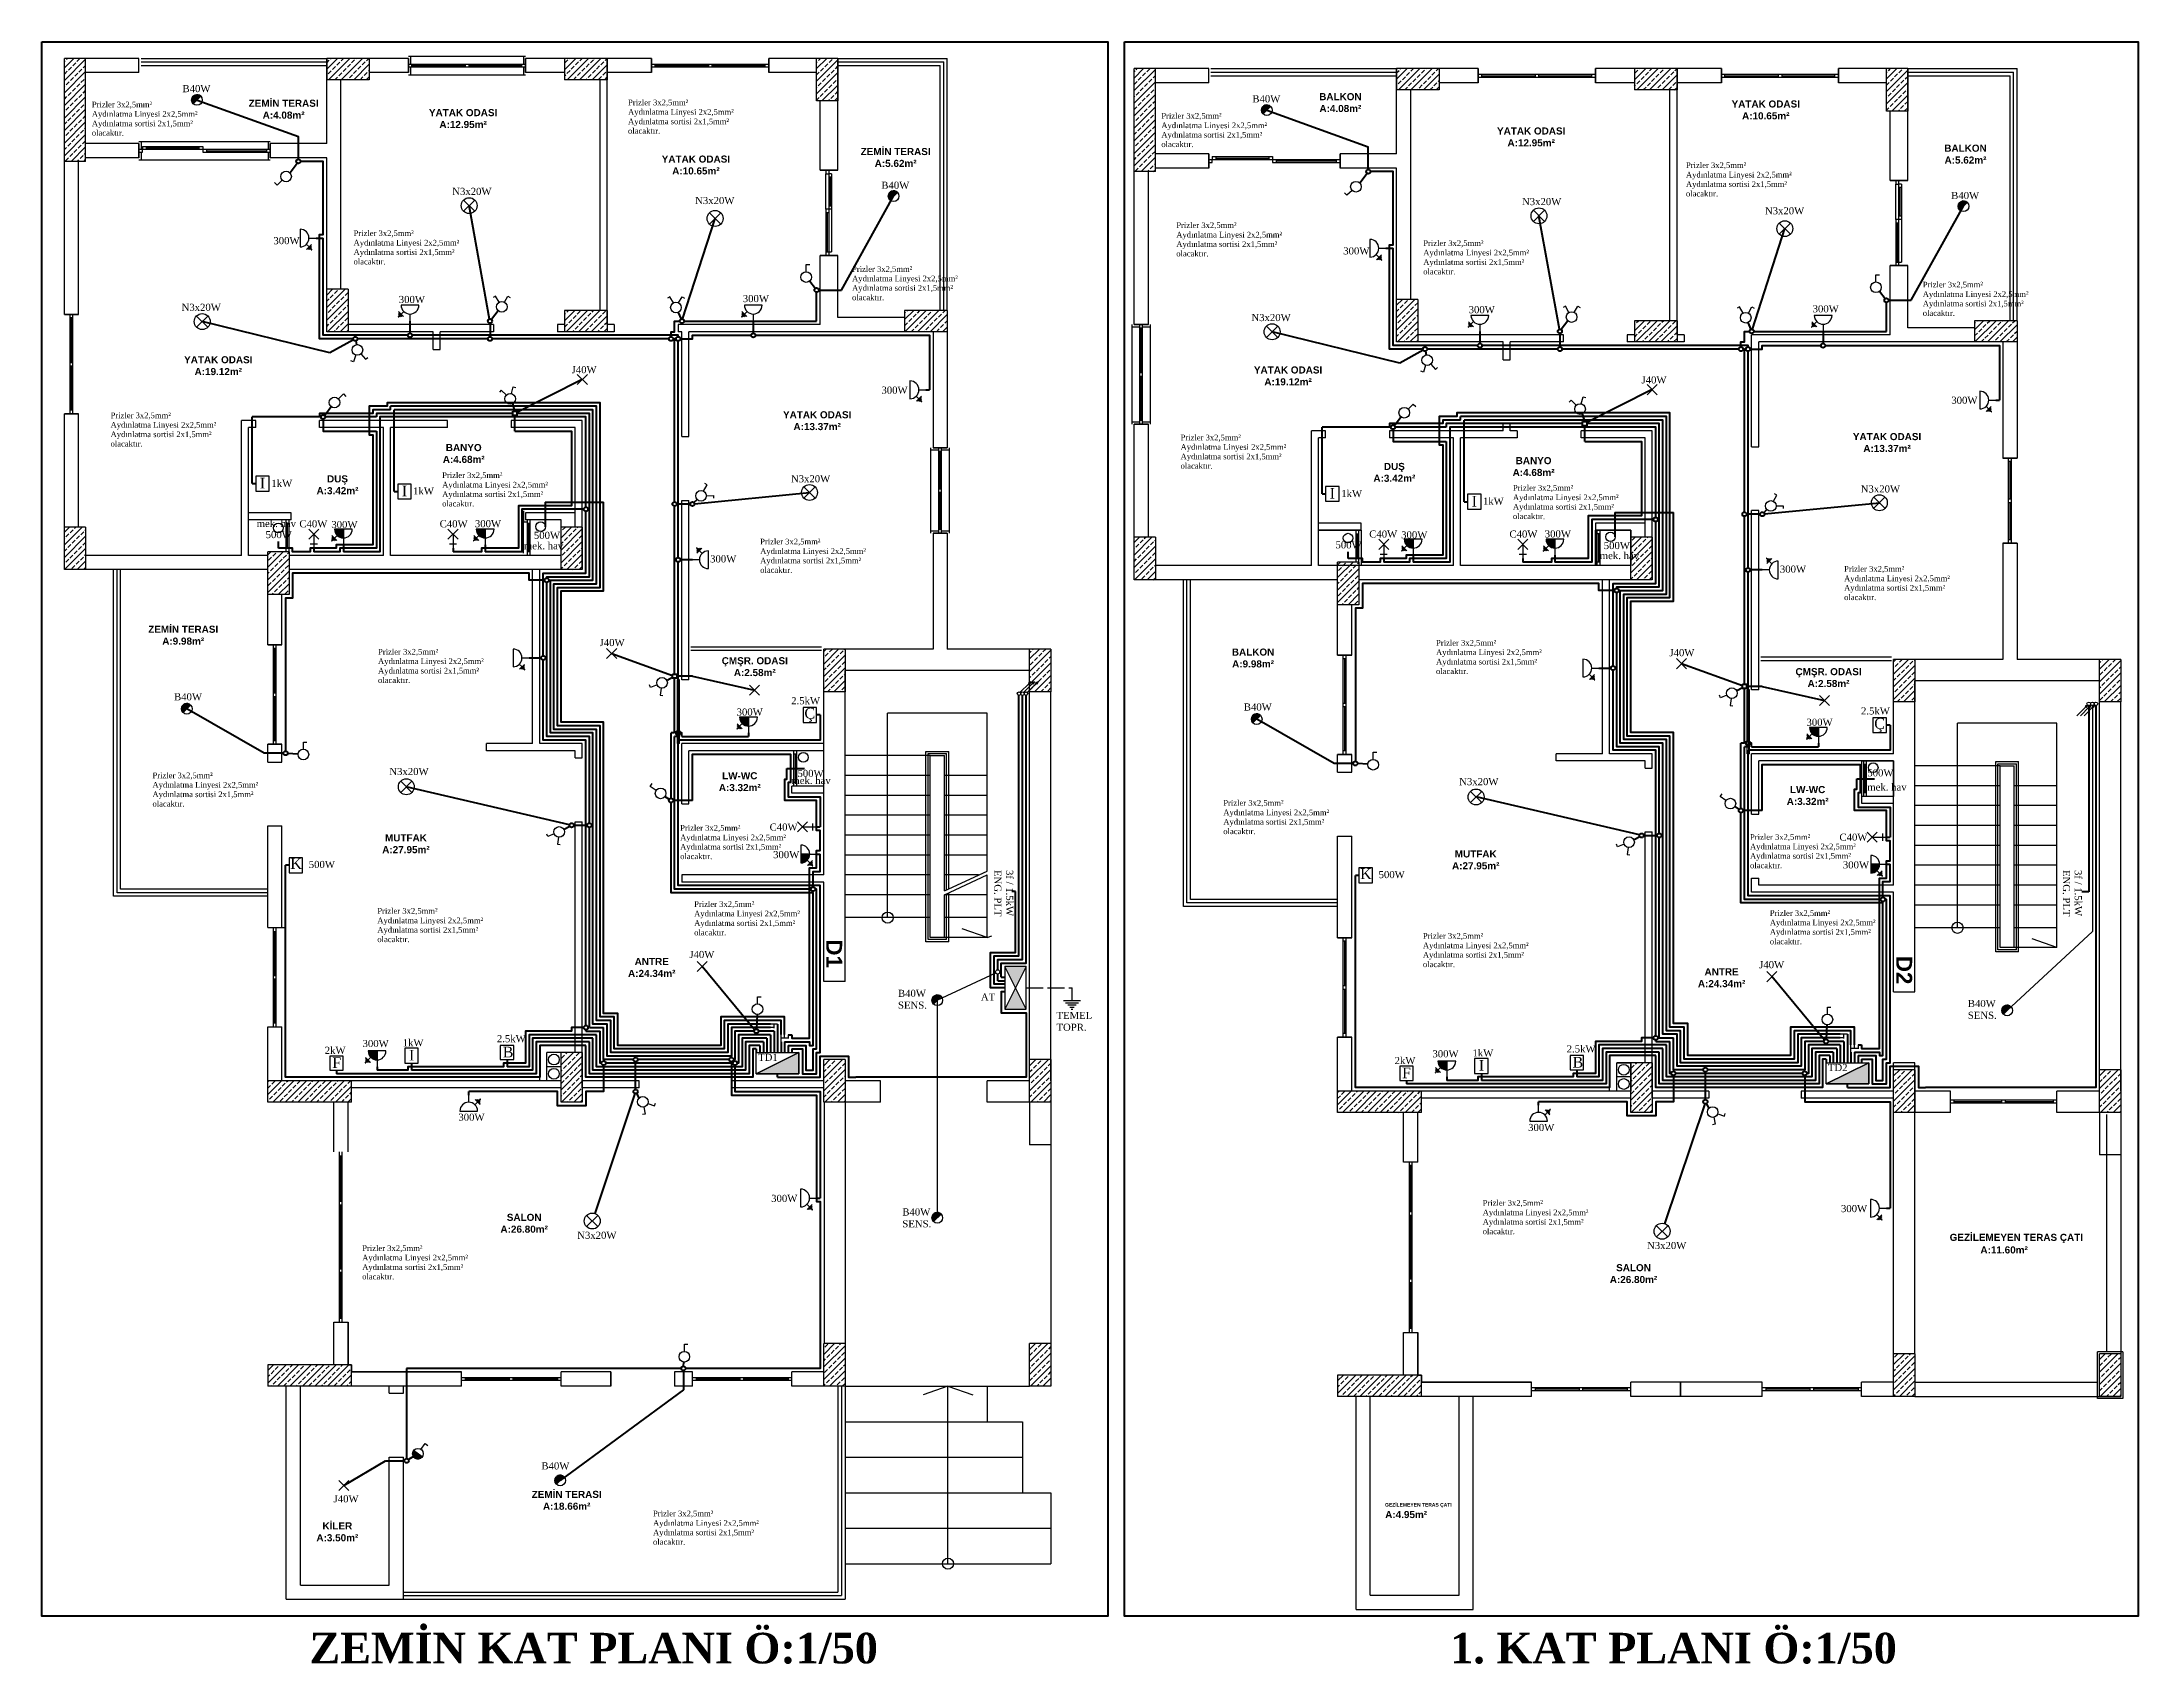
# Model space of a CAD drawing. Header units: centimetres. Extents: x 158658 to 162658, y -423569 to -420790.
# Drawn here: x 159706 to 162658, y -423569 to -421285 of the extents above; entities that cross this region are included whole.
import ezdxf

# ---------------------------------------------------------------- set-up
doc = ezdxf.new("R2010")
doc.units = ezdxf.units.CM
doc.header["$MEASUREMENT"] = 0
doc.linetypes.add('ACAD_ISO02W100', pattern=[15, 12, -3])
for name, color, linetype, lineweight in [('ANTET', 7, 'Continuous', 30), ('ebara', 2, 'Continuous', 60), ('elinye', 5, 'Continuous', 40), ('elinyea', 4, 'Continuous', 40), ('ELİNYEPRİZ', 3, 'Continuous', 40), ('esembol', 4, 'Continuous', 30), ('etopraklama', 1, 'ACAD_ISO02W100', 30)]:
    doc.layers.add(name, color=color, linetype=linetype, lineweight=lineweight)
for name, color, linetype in [('elinyeaydınlatma', 4, 'Continuous'), ('emimari', 7, 'Continuous'), ('eyazi', 2, 'Continuous')]:
    doc.layers.add(name, color=color, linetype=linetype)
doc.styles.add('MUSTY', font='ROMANS.shx')
doc.styles.add('WMF-Times New Roman TUR1', font='times.ttf')
pattern_1 = [(45, (23178.169, -111006.932), (-8.83883476, 8.83883476), []), (45, (23186.994, -111006.932), (-8.83883476, 8.83883476), [6, -2.5])]
pattern_2 = [(45, (24684.926, -111021.31), (-8.83883476, 8.83883476), []), (45, (24693.751, -111021.31), (-8.83883476, 8.83883476), [6, -2.5])]

msp = doc.modelspace()

# ---------------------------------------------------------------- texts
at = {"layer": 'ANTET', "color": 2, "linetype": 'Continuous', "ltscale": 2, "char_height": 43.08, "attachment_point": 1, "style": 'MUSTY'}
for s, insert in [('{\\fTimes New Roman|b1|i0|c162|p16;ZEMİN KAT PLANI Ö:1/50}', (160082.8, -423525.2)), ('{\\fTimes New Roman|b1|i0|c162|p16;1. KAT PLANI Ö:1/50}', (161689.6, -423525.2))]:
    msp.add_mtext(s, dxfattribs=dict(at, insert=insert))
at = {"layer": 'emimari', "attachment_point": 8}
for s, insert, char_height, width in [('{\\fArial|b1|i0|c162|p34;ZEMİN TERASI\\PA:4.08m²}', (160046.5, -421392.9), 10, 721.5), ('{\\fArial|b1|i0|c162|p34;BALKON\\PA:4.08m²}', (161534.9, -421383.6), 10, 721.5), ('{\\fArial|b1|i0|c162|p34;YATAK ODASI\\PA:10.65m²}', (162134, -421393.9), 10, 721.5), ('{\\fArial|b1|i0|c162|p34;YATAK ODASI\\PA:12.95m²}', (160299.3, -421406.1), 10, 721.5), ('{\\fArial|b1|i0|c162|p34;ZEMİN TERASI\\PA:5.62m²}', (160908.5, -421460.9), 10, 721.5), ('{\\fArial|b1|i0|c162|p34;YATAK ODASI\\PA:12.95m²}', (161803.6, -421431.9), 10, 721.5), ('{\\fArial|b1|i0|c162|p34;BALKON\\PA:5.62m²}', (162415.3, -421456.2), 10, 721.5), ('{\\fArial|b1|i0|c162|p34;YATAK ODASI\\PA:10.65m²}', (160627.2, -421471.5), 10, 721.5), ('{\\fArial|b1|i0|c162|p34;YATAK ODASI\\PA:19.12m²}', (159954.5, -421754.1), 10, 721.5), ('{\\fArial|b1|i0|c162|p34;YATAK ODASI\\PA:19.12m²}', (161461.2, -421768.5), 10, 721.5), ('{\\fArial|b1|i0|c162|p34;YATAK ODASI\\PA:13.37m²}', (160798, -421831.6), 10, 721.5), ('{\\fArial|b1|i0|c162|p34;YATAK ODASI\\PA:13.37m²}', (162304.8, -421862.4), 10, 721.5), ('{\\fArial|b1|i0|c162|p34;BANYO\\PA:4.68m²}', (160300.2, -421877.8), 10, 721.5), ('{\\fArial|b1|i0|c162|p34;BANYO\\PA:4.68m²}', (161807, -421896.2), 10, 721.5), ('{\\fArial|b1|i0|c162|p34;DUŞ\\PA:3.42m²}', (160122.4, -421921.9), 10, 721.5), ('{\\fArial|b1|i0|c162|p34;DUŞ\\PA:3.42m²}', (161610.9, -421904.4), 10, 721.5), ('{\\fArial|b1|i0|c162|p34;ZEMİN TERASI\\PA:9.98m²}', (159905.1, -422133.7), 10, 721.5), ('{\\fArial|b1|i0|c162|p34;BALKON\\PA:9.98m²}', (161411.9, -422165.8), 10, 721.5), ('{\\fArial|b1|i0|c162|p34;ÇMŞR. ODASI\\PA:2.58m²}', (160710.1, -422178), 10, 721.5), ('{\\fArial|b1|i0|c162|p34;ÇMŞR. ODASI\\PA:2.58m²}', (162222.4, -422193.4), 10, 721.5), ('{\\fArial|b1|i0|c162|p34;LW-WC\\PA:3.32m²}', (160689, -422340), 10, 721.5), ('{\\fArial|b1|i0|c162|p34;LW-WC\\PA:3.32m²}', (162193, -422359.5), 10, 721.5), ('{\\fArial|b1|i0|c162|p34;MUTFAK\\PA:27.95m²}', (160218.8, -422427.4), 10, 721.5), ('{\\fArial|b1|i0|c162|p34;MUTFAK\\PA:27.95m²}', (161725.5, -422450.1), 10, 721.5), ('{\\fArial|b1|i0|c162|p34;ANTRE\\PA:24.34m²}', (160565, -422601.7), 10, 721.5), ('{\\fArial|b1|i0|c162|p34;ANTRE\\PA:24.34m²}', (162071.8, -422616.1), 10, 721.5), ('{\\fArial|b1|i0|c162|p34;SALON\\PA:26.80m²}', (160385.3, -422961.9), 10, 721.5), ('{\\fArial|b1|i0|c162|p34;GEZİLEMEYEN TERAS ÇATI}', (162486.9, -422976.3), 10, 721.5), ('{\\fArial|b1|i0|c162|p34;\\PA:11.60m²}', (162469.7, -422991.1), 10, 721.5), ('{\\fArial|b1|i0|c162|p34;SALON\\PA:26.80m²}', (161947.7, -423032.8), 10, 721.5), ('{\\fArial|b1|i0|c162|p34;ZEMİN TERASI\\PA:18.66m²}', (160445.2, -423352.1), 10, 721.5), ('{\\fArial|b1|i0|c162|p34;GEZİLEMEYEN TERAS ÇATI}', (161644.7, -423348.9), 5, 360.75), ('{\\fArial|b1|i0|c162|p34;KİLER\\PA:3.50m²}', (160122.2, -423396.5), 10, 721.5), ('{\\fArial|b1|i0|c162|p34;\\PA:4.95m²}', (161627.5, -423363.8), 10, 721.5)]:
    msp.add_mtext(s, dxfattribs=dict(at, insert=insert, char_height=char_height, width=width))
at = {"layer": 'emimari', "char_height": 22.5, "width": 1623.375, "attachment_point": 2, "rotation": 270}
for s, insert in [('{\\fArial|b1|i0|c162|p34;\\PD1 }', (160870.7, -422568.7)), ('{\\fArial|b1|i0|c162|p34;\\PD2 }', (162377.7, -422591.9))]:
    msp.add_mtext(s, dxfattribs=dict(at, insert=insert))
at = {"layer": 'esembol', "char_height": 15, "width": 286.35, "attachment_point": 1}
for s, insert in [('{\\fTimes New Roman|b0|i0|c162|p18;I}', (160013, -421898.5)), ('{\\fTimes New Roman|b0|i0|c162|p18;I}', (160213, -421909.6)), ('{\\fTimes New Roman|b0|i0|c162|p18;I}', (161519.8, -421912.9)), ('{\\fTimes New Roman|b0|i0|c162|p18;I}', (161719.8, -421924)), ('{\\fTimes New Roman|b0|i0|c162|p18;Ç}', (160780, -422222.7)), ('{\\fTimes New Roman|b0|i0|c162|p18;Ç}', (162286.7, -422237.1)), ('{\\fTimes New Roman|b0|i0|c162|p18;K}', (160055.9, -422434.3)), ('{\\fTimes New Roman|b0|i0|c162|p18;K}', (161562.7, -422448.7)), ('{\\fTimes New Roman|b0|i0|c162|p18;B}', (160355.1, -422699.8)), ('{\\fTimes New Roman|b0|i0|c162|p18;F}', (160115, -422714.8)), ('{\\fTimes New Roman|b0|i0|c162|p18;I}', (160223, -422704.2)), ('{\\fTimes New Roman|b0|i0|c162|p18;F}', (161621.7, -422729.2)), ('{\\fTimes New Roman|b0|i0|c162|p18;I}', (161729.8, -422718.5)), ('{\\fTimes New Roman|b0|i0|c162|p18;B}', (161861.8, -422714.2))]:
    msp.add_mtext(s, dxfattribs=dict(at, insert=insert))
at = {"layer": 'eyazi', "linetype": 'Continuous', "ltscale": 100, "char_height": 8, "width": 156.34, "attachment_point": 7, "style": 'WMF-Times New Roman TUR1'}
for insert in [(159776.4, -421417), (160531.6, -421414.1), (161282.7, -421433), (162021.6, -421502.5), (160145, -421598.3), (161303.8, -421587), (161651.6, -421612.3), (160847.1, -421648.7), (162355.1, -421670.7), (159802.8, -421854.8), (161309.8, -421886), (160269.8, -421939.1), (161777.9, -421956.9), (160717.7, -422032.6), (162244.3, -422071), (160179.5, -422187.7), (161669.6, -422175.1), (159861.8, -422361.8), (161370, -422400.6), (160605, -422435.8), (162111.8, -422448.6), (160624.7, -422543.1), (160178.5, -422552.7), (162139.7, -422555.7), (161651.1, -422587.9), (161735.3, -422964), (160157.2, -423027.7), (160566.8, -423401.4)]:
    msp.add_mtext('{\\fTimes New Roman|b0|i0|c162|p18;Prizler 3x2,5mm²\\PAydınlatma Linyesi 2x2,5mm²\\PAydınlatma sortisi 2x1,5mm² olacaktır.}', dxfattribs=dict(at, insert=insert))
at = {"layer": 'eyazi', "char_height": 10, "width": 119.519, "attachment_point": 7, "style": 'WMF-Times New Roman TUR1'}
for s, insert in [('{\\fTimes New Roman Tur|b0|i0|c162|p18;B40W}', (159904.1, -421355.7)), ('{\\fTimes New Roman Tur|b0|i0|c162|p18;B40W}', (161410.9, -421370.1)), ('{\\fTimes New Roman Tur|b0|i0|c162|p18;N3x20W}', (160284, -421500.4)), ('{\\fTimes New Roman Tur|b0|i0|c162|p18;B40W}', (160888.3, -421491.8)), ('{\\fTimes New Roman Tur|b0|i0|c162|p18;N3x20W}', (160626.1, -421513.3)), ('{\\fTimes New Roman Tur|b0|i0|c162|p18;N3x20W}', (161790.7, -421514.8)), ('{\\fTimes New Roman Tur|b0|i0|c162|p18;N3x20W}', (162132.8, -421527.7)), ('{\\fTimes New Roman Tur|b0|i0|c162|p18;B40W}', (162395.1, -421506.2)), ('{\\fTimes New Roman Tur|b0|i0|c162|p18;300W}', (160032.1, -421569.8)), ('{\\fTimes New Roman Tur|b0|i0|c162|p18;300W}', (161538.9, -421584.2)), ('{\\fTimes New Roman Tur|b0|i0|c162|p18;N3x20W}', (159902.8, -421663.7)), ('{\\fTimes New Roman Tur|b0|i0|c162|p18;300W}', (160208.7, -421652.6)), ('{\\fTimes New Roman Tur|b0|i0|c162|p18;300W}', (160693.2, -421651.4)), ('{\\fTimes New Roman Tur|b0|i0|c162|p18;N3x20W}', (161409.6, -421678.1)), ('{\\fTimes New Roman Tur|b0|i0|c162|p18;300W}', (161715.5, -421667)), ('{\\fTimes New Roman Tur|b0|i0|c162|p18;300W}', (162200, -421665.8)), ('{\\fTimes New Roman Tur|b0|i0|c162|p18;J40W}', (160452.2, -421751.5)), ('{\\fTimes New Roman Tur|b0|i0|c162|p18;J40W}', (161959, -421765.9)), ('{\\fTimes New Roman Tur|b0|i0|c162|p18;300W}', (160888.5, -421780.3)), ('{\\fTimes New Roman Tur|b0|i0|c162|p18;300W}', (162395.3, -421794.6)), ('{\\fTimes New Roman Tur|b0|i0|c162|p18;1kW}', (160029.3, -421911.6)), ('{\\fTimes New Roman Tur|b0|i0|c162|p18;N3x20W}', (160761, -421905.1)), ('{\\fTimes New Roman Tur|b0|i0|c162|p18;1kW}', (160228.9, -421922.3)), ('{\\fTimes New Roman Tur|b0|i0|c162|p18;1kW}', (161536.1, -421926)), ('{\\fTimes New Roman Tur|b0|i0|c162|p18;1kW}', (161735.7, -421936.7)), ('{\\fTimes New Roman Tur|b0|i0|c162|p18;N3x20W}', (162267.8, -421919.5)), ('{\\fTimes New Roman Tur|b0|i0|c162|p18;mek. hav}', (160008.6, -421968.1)), ('{\\fTimes New Roman Tur|b0|i0|c162|p18;C40W}', (160068.7, -421968.6)), ('{\\fTimes New Roman Tur|b0|i0|c162|p18;300W}', (160113.7, -421969.6)), ('{\\fTimes New Roman Tur|b0|i0|c162|p18;C40W}', (160266.3, -421968.6)), ('{\\fTimes New Roman Tur|b0|i0|c162|p18;300W}', (160315.9, -421968.4)), ('{\\fTimes New Roman Tur|b0|i0|c162|p18;500W}', (160021.2, -421983.8)), ('{\\fTimes New Roman Tur|b0|i0|c162|p18;mek. hav}', (160384.9, -421999.5)), ('{\\fTimes New Roman Tur|b0|i0|c162|p18;500W}', (160399, -421984.8)), ('{\\fTimes New Roman Tur|b0|i0|c162|p18;500W}', (161528, -421998.2)), ('{\\fTimes New Roman Tur|b0|i0|c162|p18;C40W}', (161575.5, -421983)), ('{\\fTimes New Roman Tur|b0|i0|c162|p18;300W}', (161620.5, -421984)), ('{\\fTimes New Roman Tur|b0|i0|c162|p18;C40W}', (161773, -421983)), ('{\\fTimes New Roman Tur|b0|i0|c162|p18;300W}', (161822.7, -421982.8)), ('{\\fTimes New Roman Tur|b0|i0|c162|p18;500W}', (161905.8, -421999.2)), ('{\\fTimes New Roman Tur|b0|i0|c162|p18;300W}', (160647.2, -422018)), ('{\\fTimes New Roman Tur|b0|i0|c162|p18;mek. hav}', (161900.2, -422013.3)), ('{\\fTimes New Roman Tur|b0|i0|c162|p18;300W}', (162153.9, -422032.4)), ('{\\fTimes New Roman Tur|b0|i0|c162|p18;J40W}', (160491.6, -422135.8)), ('{\\fTimes New Roman Tur|b0|i0|c162|p18;J40W}', (161998.3, -422150.1)), ('{\\fTimes New Roman Tur|b0|i0|c162|p18;B40W}', (159892.2, -422212.2)), ('{\\fTimes New Roman Tur|b0|i0|c162|p18;300W}', (160684.5, -422233.7)), ('{\\fTimes New Roman Tur|b0|i0|c162|p18;2.5kW}', (160761.4, -422217.7)), ('{\\fTimes New Roman Tur|b0|i0|c162|p18;B40W}', (161398.9, -422226.6)), ('{\\fTimes New Roman Tur|b0|i0|c162|p18;2.5kW}', (162268.1, -422232.1)), ('{\\fTimes New Roman Tur|b0|i0|c162|p18;300W}', (162191.3, -422248.1)), ('{\\fTimes New Roman Tur|b0|i0|c162|p18;N3x20W}', (160195.4, -422317.4)), ('{\\fTimes New Roman Tur|b0|i0|c162|p18;500W}', (160770.2, -422320.1)), ('{\\fTimes New Roman Tur|b0|i0|c162|p18;500W}', (162277, -422319.3)), ('{\\fTimes New Roman Tur|b0|i0|c162|p18;mek. hav}', (160761.7, -422330)), ('{\\fTimes New Roman Tur|b0|i0|c162|p18;N3x20W}', (161702.2, -422331.7)), ('{\\fTimes New Roman Tur|b0|i0|c162|p18;mek. hav}', (162277, -422339.3)), ('{\\fTimes New Roman Tur|b0|i0|c162|p18;C40W}', (160731, -422395.7)), ('{\\fTimes New Roman Tur|b0|i0|c162|p18;C40W}', (162237.8, -422410)), ('{\\fTimes New Roman Tur|b0|i0|c162|p18;300W}', (160735.9, -422434.5)), ('{\\fTimes New Roman Tur|b0|i0|c162|p18;500W}', (160081.9, -422448.3)), ('{\\fTimes New Roman Tur|b0|i0|c162|p18;500W}', (161588.7, -422462.6)), ('{\\fTimes New Roman Tur|b0|i0|c162|p18;300W}', (162242.6, -422448.9)), ('{\\fTimes New Roman Tur|b0|i0|c162|p18;J40W}', (160618, -422575.1)), ('{\\fTimes New Roman Tur|b0|i0|c162|p18;J40W}', (162124.7, -422589.5)), ('{\\fTimes New Roman Tur|b0|i0|c162|p18;B40W\\PSENS.}', (160911.8, -422646.5)), ('{\\fTimes New Roman Tur|b0|i0|c162|p18;AT}', (161028.6, -422634.9)), ('{\\fTimes New Roman Tur|b0|i0|c162|p18;B40W\\PSENS.}', (162418.6, -422660.8)), ('{\\fTimes New Roman Tur|b0|i0|c162|p18;TEMEL\\PTOPR.}', (161135, -422677.6)), ('{\\fTimes New Roman Tur|b0|i0|c162|p18;2kW}', (160104.4, -422710.1)), ('{\\fTimes New Roman Tur|b0|i0|c162|p18;300W}', (160157.7, -422700.5)), ('{\\fTimes New Roman Tur|b0|i0|c162|p18;1kW}', (160214.2, -422699.4)), ('{\\fTimes New Roman Tur|b0|i0|c162|p18;2.5kW}', (160346.9, -422693.7)), ('{\\fTimes New Roman Tur|b0|i0|c162|p18;2.5kW}', (161853.6, -422708.1)), ('{\\fTimes New Roman Tur|b0|i0|c162|p18;TD1}', (160714.8, -422719.8)), ('{\\fTimes New Roman Tur|b0|i0|c162|p18;2kW}', (161611.2, -422724.5)), ('{\\fTimes New Roman Tur|b0|i0|c162|p18;300W}', (161664.5, -422714.9)), ('{\\fTimes New Roman Tur|b0|i0|c162|p18;1kW}', (161720.9, -422713.8)), ('{\\fTimes New Roman Tur|b0|i0|c162|p18;TD2}', (162221.5, -422734.1)), ('{\\fTimes New Roman Tur|b0|i0|c162|p18;300W}', (160292.6, -422804.3)), ('{\\fTimes New Roman Tur|b0|i0|c162|p18;300W}', (161799.3, -422818.7)), ('{\\fTimes New Roman Tur|b0|i0|c162|p18;300W}', (160733.2, -422918.6)), ('{\\fTimes New Roman Tur|b0|i0|c162|p18;B40W\\PSENS.}', (160917.9, -422954.4)), ('{\\fTimes New Roman Tur|b0|i0|c162|p18;300W}', (162239.9, -422933)), ('{\\fTimes New Roman Tur|b0|i0|c162|p18;N3x20W}', (160460, -422970.6)), ('{\\fTimes New Roman Tur|b0|i0|c162|p18;N3x20W}', (161966.8, -422985)), ('{\\fTimes New Roman Tur|b0|i0|c162|p18;B40W}', (160409.6, -423295.4)), ('{\\fTimes New Roman Tur|b0|i0|c162|p18;J40W}', (160116.9, -423341.7))]:
    msp.add_mtext(s, dxfattribs=dict(at, insert=insert))
at = {"layer": 'eyazi', "char_height": 10, "width": 119.519, "attachment_point": 7, "rotation": 270, "style": 'WMF-Times New Roman TUR1'}
for insert in [(161047.2, -422450.9), (162552.3, -422450.9)]:
    msp.add_mtext('{\\fTimes New Roman Tur|b0|i0|c162|p18;3f / 1.5kW\\PENG. PLT}', dxfattribs=dict(at, insert=insert))

# ---------------------------------------------------------------- blocks, each defined once
blk = doc.blocks.new('A$C72AE6952')
at = {"layer": 'esembol'}
h = blk.add_hatch(color=256, dxfattribs=at)
h.paths.add_polyline_path([(30, 15), (60, 0), (60, 30)])
h.paths.add_polyline_path([(30, 15), (0, 30), (0, 0)])
for p, q in [((0, 30), (60, 0)), ((60, 30), (0, 0))]:
    blk.add_line(p, q, dxfattribs=at)
blk.add_lwpolyline([(0, 0), (60, 0), (60, 30), (0, 30)], close=True, dxfattribs=at)
blk = doc.blocks.new('A$C660218AD')
at = {"layer": 'esembol'}
blk.add_hatch(color=256, dxfattribs=at).paths.add_polyline_path([(0, 0), (60, 0), (60, 30)])
for points in [[(0, 0), (60, 0), (60, 30)], [(0, 30), (60, 30), (60, 0), (0, 0)]]:
    blk.add_lwpolyline(points, close=True, dxfattribs=at)
blk.add_lwpolyline([(0, 0), (60, 30)], dxfattribs=at)
blk = doc.blocks.new('A$C4D852A17')
at = {"layer": 'esembol'}
for p, q in [((12.5, 27.3), (27.3, 12.5)), ((27.3, 27.3), (12.5, 12.5))]:
    blk.add_line(p, q, dxfattribs=at)
blk.add_circle((19.9, 19.9), 11.2, dxfattribs=at)
blk = doc.blocks.new('A$C6CE01626')
at = {"layer": 'esembol'}
h = blk.add_hatch(color=256, dxfattribs=at)
edge = h.paths.add_edge_path()
edge.add_arc((15.7, 7.5), 7.5, 45, 180)
edge.add_arc((15.7, 7.5), 7.5, 180, 225)
edge.add_line((10.4, 2.2), (21, 12.8))
blk.add_line((10.4, 2.2), (21, 12.8), dxfattribs=at)
blk.add_lwpolyline([(21, 12.8, 0.668179), (8.2, 7.5, 0.198912), (10.4, 2.2)], format="xyb", close=True, dxfattribs=at)
blk.add_circle((15.7, 7.5), 7.5, dxfattribs=at)
blk = doc.blocks.new('aplik')
at = {"layer": 'esembol'}
for p, q in [((0, 0), (-0.2, 0)), ((-0.143, -0.05), (-0.143, 0.05)), ((-0.071, 0.071), (0.071, -0.071)), ((0.071, 0.071), (-0.071, -0.071))]:
    blk.add_line(p, q, dxfattribs=at)
blk = doc.blocks.new('A tip armatür')
at = {"layer": 'esembol'}
for p, q in [((-0.071, 0.071), (0.071, -0.071)), ((0.071, 0.071), (-0.071, -0.071))]:
    blk.add_line(p, q, dxfattribs=at)
blk = doc.blocks.new('etanj priz')
at = {"layer": 'esembol'}
h = blk.add_hatch(color=256, dxfattribs=at)
edge = h.paths.add_edge_path()
edge.add_line((0, 0), (0.125, 0))
edge.add_arc((0, 0), 0.125, 0, 90)
edge.add_line((0, 0.125), (0, 0))
for p, q in [((-0.125, 0), (0.125, 0)), ((0, 0), (0, 0.222)), ((0.088, 0.088), (0.126, 0.126)), ((0.161, 0.091), (0.091, 0.161)), ((0.161, 0.108), (0.108, 0.161)), ((0.161, 0.126), (0.126, 0.161)), ((0.161, 0.144), (0.144, 0.161)), ((0.166, 0.166), (0.158, 0.165)), ((0.165, 0.158), (0.158, 0.165)), ((0.165, 0.158), (0.166, 0.166))]:
    blk.add_line(p, q, dxfattribs=at)
blk.add_lwpolyline([(0, 0), (0.125, 0, 0.414214), (0, 0.125)], format="xyb", close=True, dxfattribs=at)
blk.add_arc((0, 0), 0.125, 0, 180, dxfattribs=at)
blk = doc.blocks.new('toprakli priz')
at = {"layer": 'esembol'}
for p, q in [((0, 0), (0, 0.1)), ((0.088, -0.037), (0.126, 0.001)), ((0.161, -0.034), (0.091, 0.036)), ((0.161, -0.017), (0.108, 0.036)), ((0.161, 0.001), (0.126, 0.036)), ((0.161, 0.019), (0.144, 0.036)), ((0.166, 0.041), (0.158, 0.04)), ((0.165, 0.033), (0.158, 0.04)), ((0.165, 0.033), (0.166, 0.041)), ((-0.125, -0.125), (0.125, -0.125))]:
    blk.add_line(p, q, dxfattribs=at)
blk.add_arc((0, -0.125), 0.125, 0, 180, dxfattribs=at)
blk = doc.blocks.new('adi anahtar')
at = {"layer": 'esembol'}
for p, q in [((0, 0.175), (0.05, 0.175)), ((0, 0.075), (0, 0.175))]:
    blk.add_line(p, q, dxfattribs=at)
blk.add_circle((0, 0), 0.075, dxfattribs=at)
blk = doc.blocks.new('komutator anahtar')
at = {"layer": 'esembol'}
for p, q in [((-0.087, 0.152), (-0.12, 0.133)), ((-0.037, 0.065), (-0.087, 0.152)), ((0.037, 0.065), (0.087, 0.152)), ((0.087, 0.152), (0.12, 0.133))]:
    blk.add_line(p, q, dxfattribs=at)
blk.add_circle((0, 0), 0.075, dxfattribs=at)
blk = doc.blocks.new('A$C5F901649')
at = {"layer": 'esembol'}
for p, q in [((0, 11), (5, 11)), ((5, 6), (0, 6)), ((10, 1), (0, 1)), ((5, 12), (5, 0))]:
    blk.add_line(p, q, dxfattribs=at)
blk = doc.blocks.new('A$C482318BE')
at = {"layer": 'esembol'}
for p, q in [((7, 5), (0, 5)), ((1, 10), (1, 0)), ((6, 5), (6, 0))]:
    blk.add_line(p, q, dxfattribs=at)
blk = doc.blocks.new('A$C586A46BA')
at = {"layer": 'esembol'}
for p, q in [((10, 10), (10, 25)), ((0, 10), (20, 10)), ((2.5, 7.5), (17.5, 7.5)), ((5, 5), (15, 5)), ((7.5, 2.5), (12.5, 2.5)), ((9.1, 0), (10.9, 0))]:
    blk.add_line(p, q, dxfattribs=at)
blk = doc.blocks.new('enerjinin yukarıya iletimi')
blk.add_hatch(color=0).paths.add_polyline_path([(0.168, 0.168), (0.133, 0.152), (0.152, 0.133)])
at = {"color": 0}
for p, q in [((0.142, 0.142), (0.018, 0.018)), ((0.168, 0.168), (0.133, 0.152)), ((0.152, 0.133), (0.133, 0.152)), ((0.168, 0.168), (0.152, 0.133))]:
    blk.add_line(p, q, dxfattribs=at)
blk.add_lwpolyline([(0.168, 0.168), (0.133, 0.152), (0.152, 0.133)], close=True, dxfattribs=at)
blk.add_circle((0, 0), 0.025, dxfattribs=at)
blk = doc.blocks.new('etanj adi anahtar')
at = {"layer": 'esembol'}
h = blk.add_hatch(color=256, dxfattribs=at)
edge = h.paths.add_edge_path()
edge.add_line((0.075, 0), (-0.075, 0))
edge.add_arc((0, 0), 0.075, 180, 360)
for p, q in [((0.075, 0), (-0.075, 0)), ((0, 0.175), (0.05, 0.175)), ((0, 0.075), (0, 0.175))]:
    blk.add_line(p, q, dxfattribs=at)
blk.add_lwpolyline([(0.075, 0), (-0.075, 0, 1)], format="xyb", close=True, dxfattribs=at)
blk.add_circle((0, 0), 0.075, dxfattribs=at)
blk = doc.blocks.new('asagıdan gelen enerji')
blk.add_hatch(color=0).paths.add_polyline_path([(-0.018, -0.018), (-0.052, -0.034), (-0.034, -0.052)])
at = {"color": 0}
for p, q in [((-0.043, -0.043), (-0.168, -0.168)), ((-0.018, -0.018), (-0.052, -0.034)), ((-0.034, -0.052), (-0.052, -0.034)), ((-0.018, -0.018), (-0.034, -0.052))]:
    blk.add_line(p, q, dxfattribs=at)
blk.add_lwpolyline([(-0.018, -0.018), (-0.052, -0.034), (-0.034, -0.052)], close=True, dxfattribs=at)
blk.add_circle((0, 0), 0.025, dxfattribs=at)

# ---------------------------------------------------------------- hatches: boundary and pattern name
at = {"layer": 'emimari', "ltscale": 2}
h = msp.add_hatch(dxfattribs=at)
h.set_pattern_fill('JIS_STN_2.5', color=256, scale=5, style=0)
h.set_pattern_definition(pattern_1)
h.paths.add_polyline_path([(159767.7, -421307.9), (159737.7, -421307.9), (159737.7, -421452.9), (159767.7, -421452.9)])
h = msp.add_hatch(dxfattribs=at)
h.set_pattern_fill('JIS_STN_2.5', color=256, scale=5, style=0)
h.set_pattern_definition(pattern_1)
h.paths.add_polyline_path([(160107.2, -421307.9), (160107.2, -421337.9), (160167.2, -421337.9), (160167.2, -421307.9)])
h = msp.add_hatch(dxfattribs=at)
h.set_pattern_fill('JIS_STN_2.5', color=256, scale=5, style=0)
h.set_pattern_definition(pattern_1)
h.paths.add_polyline_path([(160442.2, -421307.9), (160442.2, -421337.9), (160502.2, -421337.9), (160502.2, -421307.9)])
h = msp.add_hatch(dxfattribs=at)
h.set_pattern_fill('JIS_STN_2.5', color=256, scale=5, style=0)
h.set_pattern_definition(pattern_1)
h.paths.add_polyline_path([(160797.2, -421367.9), (160827.2, -421367.9), (160827.2, -421307.9), (160797.2, -421307.9)])
h = msp.add_hatch(dxfattribs=at)
h.set_pattern_fill('JIS_STN_2.5', color=256, scale=5, style=0)
h.set_pattern_definition(pattern_2)
h.paths.add_polyline_path([(161274.4, -421322.3), (161244.4, -421322.3), (161244.4, -421467.3), (161274.4, -421467.3)])
h = msp.add_hatch(dxfattribs=at)
h.set_pattern_fill('JIS_STN_2.5', color=256, scale=5, style=0)
h.set_pattern_definition(pattern_2)
h.paths.add_polyline_path([(161614, -421322.3), (161614, -421352.3), (161674, -421352.3), (161674, -421322.3)])
h = msp.add_hatch(dxfattribs=at)
h.set_pattern_fill('JIS_STN_2.5', color=256, scale=5, style=0)
h.set_pattern_definition(pattern_2)
h.paths.add_polyline_path([(161949, -421322.3), (161949, -421352.3), (162009, -421352.3), (162009, -421322.3)])
h = msp.add_hatch(dxfattribs=at)
h.set_pattern_fill('JIS_STN_2.5', color=256, scale=5, style=0)
h.set_pattern_definition(pattern_2)
h.paths.add_polyline_path([(162304, -421382.3), (162334, -421382.3), (162334, -421322.3), (162304, -421322.3)])
h = msp.add_hatch(dxfattribs=at)
h.set_pattern_fill('JIS_STN_2.5', color=256, scale=5, style=0)
h.set_pattern_definition(pattern_1)
h.paths.add_polyline_path([(160137.2, -421632.9), (160107.2, -421632.9), (160107.2, -421692.9), (160137.2, -421692.9)])
h = msp.add_hatch(dxfattribs=at)
h.set_pattern_fill('JIS_STN_2.5', color=256, scale=5, style=0)
h.set_pattern_definition(pattern_1)
h.paths.add_polyline_path([(160442.2, -421662.9), (160442.2, -421692.9), (160502.2, -421692.9), (160502.2, -421662.9)])
h = msp.add_hatch(dxfattribs=at)
h.set_pattern_fill('JIS_STN_2.5', color=256, scale=5, style=0)
h.set_pattern_definition(pattern_1)
h.paths.add_polyline_path([(160921.2, -421662.9), (160921.2, -421692.9), (160981.2, -421692.9), (160981.2, -421662.9)])
h = msp.add_hatch(dxfattribs=at)
h.set_pattern_fill('JIS_STN_2.5', color=256, scale=5, style=0)
h.set_pattern_definition(pattern_2)
h.paths.add_polyline_path([(161644, -421647.3), (161614, -421647.3), (161614, -421707.3), (161644, -421707.3)])
h = msp.add_hatch(dxfattribs=at)
h.set_pattern_fill('JIS_STN_2.5', color=256, scale=5, style=0)
h.set_pattern_definition(pattern_2)
h.paths.add_polyline_path([(161949, -421677.3), (161949, -421707.3), (162009, -421707.3), (162009, -421677.3)])
h = msp.add_hatch(dxfattribs=at)
h.set_pattern_fill('JIS_STN_2.5', color=256, scale=5, style=0)
h.set_pattern_definition(pattern_2)
h.paths.add_polyline_path([(162428, -421677.3), (162428, -421707.3), (162488, -421707.3), (162488, -421677.3)])
h = msp.add_hatch(dxfattribs=at)
h.set_pattern_fill('JIS_STN_2.5', color=256, scale=5, style=0)
h.set_pattern_definition(pattern_1)
h.paths.add_polyline_path([(159767.7, -421967.9), (159737.7, -421967.9), (159737.7, -422027.9), (159767.7, -422027.9)])
h = msp.add_hatch(dxfattribs=at)
h.set_pattern_fill('JIS_STN_2.5', color=256, scale=5, style=0)
h.set_pattern_definition(pattern_1)
h.paths.add_polyline_path([(160467.2, -421967.9), (160437.2, -421967.9), (160437.2, -422027.9), (160467.2, -422027.9)])
h = msp.add_hatch(dxfattribs=at)
h.set_pattern_fill('JIS_STN_2.5', color=256, scale=5, style=0)
h.set_pattern_definition(pattern_2)
h.paths.add_polyline_path([(161274.4, -421982.3), (161244.4, -421982.3), (161244.4, -422042.3), (161274.4, -422042.3)])
h = msp.add_hatch(dxfattribs=at)
h.set_pattern_fill('JIS_STN_2.5', color=256, scale=5, style=0)
h.set_pattern_definition(pattern_2)
h.paths.add_polyline_path([(161974, -421982.3), (161944, -421982.3), (161944, -422042.3), (161974, -422042.3)])
h = msp.add_hatch(dxfattribs=at)
h.set_pattern_fill('JIS_STN_2.5', color=256, scale=5, style=0)
h.set_pattern_definition(pattern_1)
h.paths.add_polyline_path([(160054.2, -422002.9), (160024.2, -422002.9), (160024.2, -422062.9), (160054.2, -422062.9)])
h = msp.add_hatch(dxfattribs=at)
h.set_pattern_fill('JIS_STN_2.5', color=256, scale=5, style=0)
h.set_pattern_definition(pattern_2)
h.paths.add_polyline_path([(161561, -422017.3), (161531, -422017.3), (161531, -422077.3), (161561, -422077.3)])
h = msp.add_hatch(dxfattribs=at)
h.set_pattern_fill('JIS_STN_2.5', color=256, scale=5, style=0)
h.set_pattern_definition(pattern_1)
h.paths.add_polyline_path([(160807.2, -422199.9), (160837.2, -422199.9), (160837.2, -422139.9), (160807.2, -422139.9)])
h = msp.add_hatch(dxfattribs=at)
h.set_pattern_fill('JIS_STN_2.5', color=256, scale=5, style=0)
h.set_pattern_definition(pattern_1)
h.paths.add_polyline_path([(161097.2, -422199.9), (161127.2, -422199.9), (161127.2, -422139.9), (161097.2, -422139.9)])
h = msp.add_hatch(dxfattribs=at)
h.set_pattern_fill('JIS_STN_2.5', color=256, scale=5, style=0)
h.set_pattern_definition(pattern_2)
h.paths.add_polyline_path([(162314, -422214.3), (162344, -422214.3), (162344, -422154.3), (162314, -422154.3)])
h = msp.add_hatch(dxfattribs=at)
h.set_pattern_fill('JIS_STN_2.5', color=256, scale=5, style=0)
h.set_pattern_definition(pattern_2)
h.paths.add_polyline_path([(162604, -422214.3), (162634, -422214.3), (162634, -422154.3), (162604, -422154.3)])
h = msp.add_hatch(dxfattribs=at)
h.set_pattern_fill('JIS_STN_2.5', color=256, scale=5, style=0)
h.set_pattern_definition(pattern_1)
h.paths.add_polyline_path([(160467.2, -422707.9), (160437.2, -422707.9), (160437.2, -422777.9), (160467.2, -422777.9)])
h = msp.add_hatch(dxfattribs=at)
h.set_pattern_fill('JIS_STN_2.5', color=256, scale=5, style=0)
h.set_pattern_definition(pattern_1)
h.paths.add_polyline_path([(160807.2, -422777.9), (160837.2, -422777.9), (160837.2, -422717.9), (160807.2, -422717.9)])
h = msp.add_hatch(dxfattribs=at)
h.set_pattern_fill('JIS_STN_2.5', color=256, scale=5, style=0)
h.set_pattern_definition([(45, (23468.169, -111006.932), (-8.83883476, 8.83883476), []), (45, (23476.994, -111006.932), (-8.83883476, 8.83883476), [6, -2.5])])
h.paths.add_polyline_path([(161127.2, -422717.9), (161097.2, -422717.9), (161097.2, -422777.9), (161127.2, -422777.9)])
h = msp.add_hatch(dxfattribs=at)
h.set_pattern_fill('JIS_STN_2.5', color=256, scale=5, style=0)
h.set_pattern_definition(pattern_2)
h.paths.add_polyline_path([(161974, -422722.3), (161944, -422722.3), (161944, -422792.3), (161974, -422792.3)])
h = msp.add_hatch(dxfattribs=at)
h.set_pattern_fill('JIS_STN_2.5', color=256, scale=5, style=0)
h.set_pattern_definition(pattern_1)
h.paths.add_polyline_path([(160142.2, -422777.9), (160142.2, -422747.9), (160024.2, -422747.9), (160024.2, -422777.9)])
h = msp.add_hatch(dxfattribs=at)
h.set_pattern_fill('JIS_STN_2.5', color=256, scale=5, style=0)
h.set_pattern_definition(pattern_2)
h.paths.add_polyline_path([(162314, -422792.3), (162344, -422792.3), (162344, -422732.3), (162314, -422732.3)])
h = msp.add_hatch(dxfattribs=at)
h.set_pattern_fill('JIS_STN_2.5', color=256, scale=5, style=0)
h.set_pattern_definition([(45, (24974.926, -111021.31), (-8.83883476, 8.83883476), []), (45, (24983.751, -111021.31), (-8.83883476, 8.83883476), [6, -2.5])])
h.paths.add_polyline_path([(162634, -422732.3), (162604, -422732.3), (162604, -422792.3), (162634, -422792.3)])
h = msp.add_hatch(dxfattribs=at)
h.set_pattern_fill('JIS_STN_2.5', color=256, scale=5, style=0)
h.set_pattern_definition(pattern_2)
h.paths.add_polyline_path([(161649, -422792.3), (161649, -422762.3), (161531, -422762.3), (161531, -422792.3)])
h = msp.add_hatch(dxfattribs=at)
h.set_pattern_fill('JIS_STN_2.5', color=256, scale=5, style=0)
h.set_pattern_definition(pattern_1)
h.paths.add_polyline_path([(160837.2, -423117.9), (160807.2, -423117.9), (160807.2, -423177.9), (160837.2, -423177.9)])
h = msp.add_hatch(dxfattribs=at)
h.set_pattern_fill('JIS_STN_2.5', color=256, scale=5, style=0)
h.set_pattern_definition(pattern_1)
h.paths.add_polyline_path([(161097.2, -423177.9), (161127.2, -423177.9), (161127.2, -423117.9), (161097.2, -423117.9)])
h = msp.add_hatch(dxfattribs=at)
h.set_pattern_fill('JIS_STN_2.5', color=256, scale=5, style=0)
h.set_pattern_definition(pattern_2)
h.paths.add_polyline_path([(162344, -423132.3), (162314, -423132.3), (162314, -423192.3), (162344, -423192.3)])
h = msp.add_hatch(dxfattribs=at)
h.set_pattern_fill('JIS_STN_2.5', color=256, scale=5, style=0)
h.set_pattern_definition([(45, (24684.926, -111021.31), (-8.83883476, 8.83883476), []), (45, (24693.751, -111021.31), (-8.83883476, 8.83883476), [6, -2.5])])
h.paths.add_polyline_path([(162604, -423192.3), (162634, -423192.3), (162634, -423132.3), (162604, -423132.3)])
h = msp.add_hatch(dxfattribs=at)
h.set_pattern_fill('JIS_STN_2.5', color=256, scale=5, style=0)
h.set_pattern_definition(pattern_1)
h.paths.add_polyline_path([(160142.2, -423177.9), (160142.2, -423147.9), (160137.2, -423147.9), (160024.2, -423147.9), (160024.2, -423177.9)])
h = msp.add_hatch(dxfattribs=at)
h.set_pattern_fill('JIS_STN_2.5', color=256, scale=5, style=0)
h.set_pattern_definition(pattern_2)
h.paths.add_polyline_path([(161649, -423192.3), (161649, -423162.3), (161644, -423162.3), (161531, -423162.3), (161531, -423192.3)])

# ---------------------------------------------------------------- linework, layer by layer
at = {"layer": 'ebara', "ltscale": 2}
for p, q in [((161057.2, -422601.9), (161062.2, -422601.9)), ((161057.2, -422621.9), (161062.2, -422621.9)), ((160742.2, -422742.9), (160742.2, -422737.9)), ((162249, -422757.3), (162249, -422752.3))]:
    msp.add_line(p, q, dxfattribs=at)
for points in [[(161057.2, -422601.9), (161057.2, -422581.9), (161092.2, -422581.9), (161092.2, -422205)], [(162599, -422219.4), (162599, -422757.3), (162359, -422757.3)], [(161057.2, -422621.6), (161057.2, -422651.9), (161092.2, -422651.9), (161092.2, -422742.9), (160852.2, -422742.9)], [(160742.2, -422742.9), (160802.2, -422742.9), (160802.2, -422712.9), (160842.2, -422712.9), (160842.2, -422742.9), (160852.2, -422742.9)], [(162249, -422757.3), (162309, -422757.3), (162309, -422727.3), (162349, -422727.3), (162349, -422757.3), (162359, -422757.3)]]:
    msp.add_lwpolyline(points, dxfattribs=at)
at = {"layer": 'elinye', "ltscale": 2}
for p, q in [((160002.2, -421906.8), (160002.2, -421812.9)), ((160197.2, -421802.9), (160197.2, -421797.9)), ((160202.2, -421917.9), (160202.2, -421802.9)), ((161704, -421817.3), (161704, -421812.3)), ((161509, -421921.2), (161509, -421827.3)), ((161709, -421932.3), (161709, -421817.3)), ((160002.2, -421906.8), (160007.2, -421906.8)), ((160202.2, -421917.9), (160207.2, -421917.9)), ((160414.7, -421932.9), (160414.7, -421967.4)), ((161509, -421921.2), (161514, -421921.2)), ((161709, -421932.3), (161714, -421932.3)), ((161921.5, -421947.3), (161921.5, -421981.7)), ((160039.2, -421997.9), (160039.2, -421988.5)), ((161546, -422012.3), (161546, -422002.9)), ((162589, -422219.4), (162589, -422481.9)), ((160802.2, -422232.6), (160797.2, -422232.6)), ((162309, -422247), (162304, -422247)), ((160755.3, -422307.9), (160780.2, -422307.9)), ((162262.1, -422322.3), (162287, -422322.3)), ((160054.2, -422444.2), (160049.2, -422444.2)), ((161561, -422458.6), (161556, -422458.6)), ((161077.2, -422481.1), (161072.2, -422481.1)), ((162589, -422481.9), (162579, -422481.9)), ((160742.2, -422667.9), (160742.2, -422707.9)), ((160717.2, -422697.9), (160717.2, -422707.9)), ((160722.2, -422692.9), (160722.2, -422707.9)), ((160727.2, -422687.9), (160727.2, -422707.9)), ((160747.2, -422692.9), (160747.2, -422707.9)), ((160757.2, -422682.9), (160762.2, -422682.9)), ((162234, -422702.3), (162234, -422722.3)), ((162249, -422682.3), (162249, -422722.3)), ((162264, -422697.3), (162269, -422697.3)), ((160226.7, -422722.9), (160226.7, -422732.9)), ((160361.2, -422717.9), (160361.2, -422727.9)), ((160712.2, -422702.9), (160712.2, -422707.9)), ((160762.2, -422702.9), (160762.2, -422707.9)), ((162219, -422717.3), (162219, -422722.3)), ((162224, -422712.3), (162224, -422722.3)), ((162229, -422707.3), (162229, -422722.3)), ((162254, -422707.3), (162254, -422722.3)), ((162269, -422717.3), (162269, -422722.3)), ((160121.1, -422732.9), (160121.1, -422737.9)), ((161627.8, -422747.3), (161627.8, -422752.3)), ((161733.5, -422737.3), (161733.5, -422747.3)), ((161867.9, -422732.3), (161867.9, -422742.3))]:
    msp.add_line(p, q, dxfattribs=at)
for points in [[(159706.1, -421284.7), (161207.4, -421284.7), (161207.4, -423502), (159706.1, -423502)], [(161230.9, -421284.7), (162658.4, -421284.7), (162658.4, -423502), (161230.9, -423502)]]:
    msp.add_lwpolyline(points, close=True, dxfattribs=at)
for points in [[(160197.2, -421802.9), (160172.2, -421802.9), (160172.2, -421807.9), (160097.2, -421807.9), (160097.2, -421812.9), (160002.2, -421812.9)], [(160747.2, -422682.8), (160747.2, -422662.9), (160667.2, -422662.9), (160667.2, -422702.9), (160512.2, -422702.9), (160512.2, -422657.9), (160492.2, -422657.9), (160492.2, -422247.9), (160432.2, -422247.9), (160432.2, -422052.9), (160492.2, -422052.9), (160492.2, -421792.9), (160192.2, -421792.9), (160192.2, -421797.9), (160167.2, -421797.9), (160167.2, -421837.9), (160172.2, -421837.9), (160172.2, -421992.9), (160120.7, -421992.9), (160120.7, -421997.9), (160084.1, -421997.9), (160084.1, -422002.9), (160059.2, -422002.9), (160059.2, -421997.9), (160039.2, -421997.9)], [(160732.2, -422667.9), (160672.2, -422667.9), (160672.2, -422707.9), (160507.2, -422707.9), (160507.2, -422662.9), (160487.2, -422662.9), (160487.2, -422252.9), (160427.2, -422252.9), (160427.2, -422047.9), (160487.2, -422047.9), (160487.2, -421797.9), (160277.2, -421797.9), (160197.2, -421797.9)], [(160732.2, -422672.9), (160677.2, -422672.9), (160677.2, -422712.9), (160502.2, -422712.9), (160502.2, -422667.9), (160482.2, -422667.9), (160482.2, -422257.9), (160422.2, -422257.9), (160422.2, -422042.9), (160482.2, -422042.9), (160482.2, -421802.9), (160277.2, -421802.9), (160202.2, -421802.9)], [(162254, -422697.2), (162254, -422677.3), (162174, -422677.3), (162174, -422717.3), (162019, -422717.3), (162019, -422672.3), (161999, -422672.3), (161999, -422262.3), (161939, -422262.3), (161939, -422067.3), (161999, -422067.3), (161999, -421807.3), (161699, -421807.3), (161699, -421812.3), (161674, -421812.3), (161674, -421852.3), (161679, -421852.3), (161679, -422007.3), (161627.4, -422007.3), (161627.4, -422012.3), (161590.9, -422012.3), (161590.9, -422017.3), (161566, -422017.3), (161566, -422012.3), (161546, -422012.3)], [(162239, -422682.3), (162179, -422682.3), (162179, -422722.3), (162014, -422722.3), (162014, -422677.3), (161994, -422677.3), (161994, -422267.3), (161934, -422267.3), (161934, -422062.3), (161994, -422062.3), (161994, -421812.3), (161784, -421812.3), (161704, -421812.3)], [(161704, -421817.3), (161679, -421817.3), (161679, -421822.3), (161604, -421822.3), (161604, -421827.3), (161509, -421827.3)], [(162239, -422687.3), (162184, -422687.3), (162184, -422727.3), (162009, -422727.3), (162009, -422682.3), (161989, -422682.3), (161989, -422272.3), (161929, -422272.3), (161929, -422057.3), (161989, -422057.3), (161989, -421817.3), (161784, -421817.3), (161709, -421817.3)], [(160414.7, -421932.9), (160497.2, -421932.9)], [(160752.2, -422682.8), (160752.2, -422657.9), (160662.2, -422657.9), (160662.2, -422697.9), (160517.2, -422697.9), (160517.2, -422652.9), (160497.2, -422652.9), (160497.2, -422242.9), (160437.2, -422242.9), (160437.2, -422057.9), (160497.2, -422057.9), (160497.2, -421932.9)], [(161921.5, -421947.3), (162004, -421947.3)], [(162259, -422697.2), (162259, -422672.3), (162169, -422672.3), (162169, -422712.3), (162024, -422712.3), (162024, -422667.3), (162004, -422667.3), (162004, -422257.3), (161944, -422257.3), (161944, -422072.3), (162004, -422072.3), (162004, -421947.3)], [(161062.2, -422611.9), (161047.2, -422611.9), (161047.2, -422571.9), (161082.2, -422571.9), (161082.2, -422205)], [(160802.2, -422232.6), (160802.2, -422267.9), (160602.2, -422267.9)], [(162309, -422247), (162309, -422282.3), (162109, -422282.3)], [(160762.2, -422702.9), (160777.2, -422702.9), (160777.2, -422737.9), (160797.2, -422737.9), (160797.2, -422707.9), (160802.2, -422707.9), (160802.2, -422472.9), (160602.2, -422472.9), (160602.2, -422267.9)], [(162269, -422717.3), (162284, -422717.3), (162284, -422752.3), (162304, -422752.3), (162304, -422722.3), (162309, -422722.3), (162309, -422487.3), (162109, -422487.3), (162109, -422282.3)], [(160762.2, -422682.9), (160762.2, -422687.9), (160787.2, -422687.9), (160787.2, -422482.9), (160787.2, -422447.9), (160797.2, -422447.9), (160797.2, -422423.4), (160802.2, -422423.4), (160802.2, -422395.3), (160797.2, -422395.3), (160797.2, -422352.9), (160752.3, -422352.9), (160752.3, -422322.9), (160755.3, -422322.9), (160755.3, -422307.9)], [(162269, -422697.3), (162269, -422702.3), (162294, -422702.3), (162294, -422497.3), (162294, -422462.3), (162304, -422462.3), (162304, -422437.8), (162309, -422437.8), (162309, -422409.7), (162304, -422409.7), (162304, -422367.3), (162259.1, -422367.3), (162259.1, -422337.3), (162262.1, -422337.3), (162262.1, -422322.3)], [(160472.2, -422697.9), (160407.2, -422697.9), (160407.2, -422742.9), (160049.2, -422742.9), (160049.2, -422444.2)], [(161979, -422712.3), (161914, -422712.3), (161914, -422757.3), (161556, -422757.3), (161556, -422458.6)], [(161062.2, -422616.9), (161042.2, -422616.9), (161042.2, -422566.9), (161077.2, -422566.9), (161077.2, -422481.1)], [(160477.2, -422692.9), (160402.2, -422692.9), (160402.2, -422737.9), (160121.1, -422737.9)], [(160482.2, -422687.9), (160397.2, -422687.9), (160397.2, -422732.9), (160226.7, -422732.9)], [(160487.2, -422682.9), (160392.2, -422682.9), (160392.2, -422727.9), (160361.2, -422727.9)], [(160712.2, -422702.9), (160707.2, -422702.9), (160707.2, -422742.9), (160472.2, -422742.9), (160472.2, -422697.9)], [(160717.2, -422697.9), (160702.2, -422697.9), (160702.2, -422737.9), (160477.2, -422737.9), (160477.2, -422692.9)], [(160722.2, -422692.9), (160697.2, -422692.9), (160697.2, -422732.9), (160482.2, -422732.9), (160482.2, -422687.9)], [(160727.2, -422687.9), (160692.2, -422687.9), (160692.2, -422727.9), (160487.2, -422727.9), (160487.2, -422682.9)], [(161989, -422702.3), (161904, -422702.3), (161904, -422747.3), (161733.5, -422747.3)], [(161994, -422697.3), (161899, -422697.3), (161899, -422742.3), (161867.9, -422742.3)], [(162229, -422707.3), (162204, -422707.3), (162204, -422747.3), (161989, -422747.3), (161989, -422702.3)], [(162234, -422702.3), (162199, -422702.3), (162199, -422742.3), (161994, -422742.3), (161994, -422697.3)], [(161984, -422707.3), (161909, -422707.3), (161909, -422752.3), (161627.8, -422752.3)], [(162219, -422717.3), (162214, -422717.3), (162214, -422757.3), (161979, -422757.3), (161979, -422712.3)], [(162224, -422712.3), (162209, -422712.3), (162209, -422752.3), (161984, -422752.3), (161984, -422707.3)]]:
    msp.add_lwpolyline(points, dxfattribs=at)
at = {"layer": 'elinyea', "ltscale": 2}
for p, q in [((159924.6, -421366.5), (160067.4, -421417.9)), ((161431.3, -421380.9), (161574.2, -421432.3)), ((160067.4, -421449.9), (160067.4, -421417.9)), ((161574.2, -421464.3), (161574.2, -421432.3)), ((160055.6, -421468.7), (160065.6, -421455.3)), ((161562.3, -421483.1), (161572.4, -421469.7)), ((160336.7, -421675), (160307.8, -421515.3)), ((160832.2, -421634.2), (160905.7, -421501.9)), ((162339, -421648.6), (162412.5, -421516.2)), ((160608.4, -421675.1), (160654.2, -421533.3)), ((161843.4, -421689.3), (161814.6, -421529.6)), ((162115.2, -421689.4), (162160.9, -421547.7)), ((160787.5, -421621.5), (160795.4, -421631.8)), ((160797.2, -421677.9), (160797.2, -421637.2)), ((160800.2, -421634.2), (160832.2, -421634.2)), ((162294.2, -421635.9), (162302.1, -421646.2)), ((160348.7, -421663.3), (160339.1, -421675.6)), ((160602.1, -421665.6), (160606.3, -421675.2)), ((162304, -421692.3), (162304, -421651.6)), ((162307, -421648.6), (162339, -421648.6)), ((160111.7, -421722.5), (159931.9, -421678.6)), ((160337.2, -421680.9), (160337.2, -421699.9)), ((161618.5, -421736.9), (161438.7, -421692.9)), ((161844, -421695.3), (161844, -421714.3)), ((161855.4, -421677.7), (161845.8, -421689.9)), ((162108.9, -421680), (162113.1, -421689.6)), ((160144.8, -421704.4), (160111.7, -421722.5)), ((160148, -421705.9), (160149, -421711.1)), ((161651.6, -421718.7), (161618.5, -421736.9)), ((161654.8, -421720.2), (161655.8, -421725.5)), ((160467.2, -421760.1), (160375.2, -421806.4)), ((161974, -421774.4), (161882, -421820.8)), ((160113.7, -421798.5), (160104.5, -421811)), ((160372.2, -421804.9), (160369.2, -421793.9)), ((160372.2, -421832.9), (160372.2, -421810.9)), ((161620.5, -421812.9), (161611.3, -421825.3)), ((161879, -421819.3), (161876, -421808.3)), ((161879, -421847.3), (161879, -421825.3)), ((160624.4, -421933.4), (160629, -421929)), ((160625.2, -421935.2), (160787.2, -421919.3)), ((162132, -421949.5), (162294, -421933.7)), ((160619.2, -421935.5), (160600.2, -421935.5)), ((162126, -421949.8), (162107, -421949.8)), ((162131.2, -421947.8), (162135.7, -421943.4)), ((160089.1, -421997.9), (160089.1, -422002.9)), ((160285.1, -421997.9), (160285.1, -422002.9)), ((161595.9, -422012.3), (161595.9, -422017.3)), ((161791.8, -422012.3), (161791.8, -422017.3)), ((160508.6, -422146), (160594.2, -422176.8)), ((162015.4, -422160.3), (162101, -422191.2)), ((160586.6, -422183.6), (160594.2, -422179.5)), ((160622.2, -422177.9), (160600.2, -422177.9)), ((160622.2, -422177.9), (160709.8, -422197.7)), ((162093.4, -422198), (162101, -422193.9)), ((162129, -422192.3), (162107, -422192.3)), ((162129, -422192.3), (162216.6, -422212.1)), ((160019.2, -422286.4), (159910.3, -422224)), ((160597.2, -422257.9), (160592.2, -422257.9)), ((161526, -422300.8), (161417.1, -422238.4)), ((160046.2, -422286.4), (160019.2, -422286.4)), ((160066.9, -422287.7), (160052.2, -422286.7)), ((162104, -422272.3), (162099, -422272.3)), ((161553, -422300.8), (161526, -422300.8)), ((161573.6, -422302.1), (161559, -422301.1)), ((160449.3, -422387.2), (160219.3, -422333.7)), ((160583.6, -422347.3), (160589.7, -422351.3)), ((160622.2, -422352.9), (160595.2, -422352.9)), ((161956.1, -422401.6), (161726, -422348.1)), ((162090.4, -422361.7), (162096.5, -422365.7)), ((162129, -422367.3), (162102, -422367.3)), ((160441.8, -422393.5), (160449.6, -422389.3)), ((160455.2, -422387.9), (160474.2, -422387.9)), ((160797.2, -422390.3), (160802.2, -422390.3)), ((161948.5, -422407.9), (161956.4, -422403.7)), ((161962, -422402.3), (161981, -422402.3)), ((162304, -422404.7), (162309, -422404.7)), ((160709.9, -422676), (160635.9, -422586.7)), ((161052.2, -422606.9), (161062.2, -422606.9)), ((162216.7, -422690.4), (162142.6, -422601.1)), ((160712.9, -422675), (160713.8, -422654.5)), ((162219.6, -422689.4), (162220.6, -422668.9)), ((160477.2, -422672.9), (160497.2, -422672.9)), ((160737.2, -422677.9), (160737.2, -422707.9)), ((160752.2, -422692.9), (160752.2, -422707.9)), ((161984, -422687.3), (162004, -422687.3)), ((162244, -422692.3), (162244, -422722.3)), ((160542.2, -422759.9), (160542.2, -422720.9)), ((162259, -422707.3), (162259, -422722.3)), ((162049, -422774.3), (162049, -422735.3)), ((160541.3, -422765.8), (160484.8, -422934.7)), ((160547.5, -422771.8), (160543.8, -422765.5)), ((162048, -422780.1), (161991.5, -422949.1)), ((162054.2, -422786.2), (162050.5, -422779.9)), ((160609.7, -423149.9), (160610.3, -423143.9)), ((160609.7, -423155.9), (160609.7, -423182.9)), ((160609.7, -423182.9), (160436.1, -423310.7)), ((160131.4, -423317.9), (160190.2, -423282.9)), ((160190.2, -423282.9), (160216.7, -423282.9)), ((160235.7, -423273), (160222.3, -423281.3))]:
    msp.add_line(p, q, dxfattribs=at)
for points in [[(160144.5, -421702.9), (160097.2, -421702.9), (160097.2, -421555.9), (160102.2, -421555.9), (160102.2, -421452.9), (160070.4, -421452.9)], [(161651.2, -421717.3), (161604, -421717.3), (161604, -421570.3), (161609, -421570.3), (161609, -421467.3), (161577.2, -421467.3)], [(160592.2, -421699.9), (160592.2, -421692.9), (160597.2, -421692.9), (160597.2, -421677.9), (160604.5, -421677.9)], [(160610.5, -421677.9), (160797.2, -421677.9)], [(162099, -421714.3), (162099, -421707.3), (162104, -421707.3), (162104, -421692.3), (162111.3, -421692.3)], [(162117.3, -421692.3), (162304, -421692.3)], [(160334.2, -421702.9), (160150.5, -421702.9)], [(160589.2, -421702.9), (160340.2, -421702.9)], [(160597.2, -421932.5), (160597.2, -421702.9), (160595.2, -421702.9)], [(161841, -421717.3), (161657.2, -421717.3)], [(162096, -421717.3), (161847, -421717.3)], [(162104, -421946.8), (162104, -421717.3), (162102, -421717.3)], [(160102.2, -421815.9), (160102.2, -421832.9), (160177.2, -421832.9)], [(160177.2, -421812.9), (160105.2, -421812.9)], [(160369.2, -421807.9), (160277.2, -421807.9), (160277.2, -421807.9), (160252.2, -421807.9), (160252.2, -421807.9), (160177.2, -421807.9), (160177.2, -421812.9)], [(160369.2, -421804.9), (160375.2, -421804.9), (160375.2, -421810.9), (160369.2, -421810.9), (160369.2, -421804.9)], [(160417.2, -422039.9), (160417.2, -422037.9), (160477.2, -422037.9), (160477.2, -421807.9), (160375.2, -421807.9)], [(160177.2, -421832.9), (160177.2, -421997.9), (160125.7, -421997.9), (160125.7, -422002.9), (160089.1, -422002.9)], [(160372.2, -421832.9), (160452.2, -421832.9), (160452.2, -421937.9), (160377.2, -421937.9), (160377.2, -421997.9), (160325.4, -421997.9), (160325.4, -422002.9), (160285.1, -422002.9)], [(161609, -421830.3), (161609, -421847.3), (161684, -421847.3)], [(161684, -421827.3), (161612, -421827.3)], [(161876, -421822.3), (161784, -421822.3), (161784, -421822.3), (161759, -421822.3), (161759, -421822.3), (161684, -421822.3), (161684, -421827.3)], [(161876, -421819.3), (161882, -421819.3), (161882, -421825.3), (161876, -421825.3), (161876, -421819.3)], [(161924, -422054.3), (161924, -422052.3), (161984, -422052.3), (161984, -421822.3), (161882, -421822.3)], [(161684, -421847.3), (161684, -422012.3), (161632.4, -422012.3), (161632.4, -422017.3), (161595.9, -422017.3)], [(161879, -421847.3), (161959, -421847.3), (161959, -421952.3), (161884, -421952.3), (161884, -422012.3), (161832.1, -422012.3), (161832.1, -422017.3), (161791.8, -422017.3)], [(160597.2, -422174.9), (160597.2, -421938.5)], [(162104, -422189.3), (162104, -421952.8)], [(160414.2, -422042.9), (160392.2, -422042.9), (160392.2, -422032.9), (160059.2, -422032.9), (160059.2, -422067.9), (160049.2, -422067.9), (160049.2, -422283.4)], [(160477.2, -422384.9), (160477.2, -422262.9), (160417.2, -422262.9), (160417.2, -422045.9)], [(161921, -422057.3), (161899, -422057.3), (161899, -422047.3), (161566, -422047.3), (161566, -422082.3), (161556, -422082.3), (161556, -422297.8)], [(161984, -422399.3), (161984, -422277.3), (161924, -422277.3), (161924, -422060.3)], [(160594.2, -422174.9), (160600.2, -422174.9), (160600.2, -422180.9), (160594.2, -422180.9), (160594.2, -422174.9)], [(160597.2, -422257.9), (160597.2, -422180.9)], [(162101, -422189.3), (162107, -422189.3), (162107, -422195.3), (162101, -422195.3), (162101, -422189.3)], [(162104, -422272.3), (162104, -422195.3)], [(161052.2, -422591.4), (161052.2, -422576.9), (161087.2, -422576.9), (161087.2, -422205)], [(160592.2, -422349.9), (160592.2, -422257.9)], [(160622.2, -422352.9), (160622.2, -422287.9), (160760.3, -422287.9), (160760.3, -422327.9), (160757.3, -422327.9), (160757.3, -422347.9), (160802.2, -422347.9), (160802.2, -422390.3)], [(162099, -422364.3), (162099, -422272.3)], [(162129, -422367.3), (162129, -422302.3), (162267.1, -422302.3), (162267.1, -422342.3), (162264.1, -422342.3), (162264.1, -422362.3), (162309, -422362.3), (162309, -422404.7)], [(160752.2, -422692.9), (160787.2, -422692.9), (160787.2, -422697.9), (160792.2, -422697.9), (160792.2, -422482.9), (160592.2, -422482.9), (160592.2, -422355.9)], [(162259, -422707.3), (162294, -422707.3), (162294, -422712.3), (162299, -422712.3), (162299, -422497.3), (162099, -422497.3), (162099, -422370.3)], [(160477.2, -422672.9), (160477.2, -422390.9)], [(161984, -422687.3), (161984, -422405.3)], [(161052.2, -422606.9), (161052.2, -422597.4)], [(160539.2, -422717.9), (160497.2, -422717.9), (160497.2, -422672.9)], [(160709.2, -422677.9), (160682.2, -422677.9), (160682.2, -422717.9), (160680.2, -422717.9)], [(160737.2, -422677.9), (160715.2, -422677.9)], [(162046, -422732.3), (162004, -422732.3), (162004, -422687.3)], [(162216, -422692.3), (162189, -422692.3), (162189, -422732.3), (162181, -422732.3)], [(162244, -422692.3), (162222, -422692.3)], [(160674.2, -422717.9), (160545.2, -422717.9)], [(160677.2, -422720.9), (160677.2, -422767.9), (160797.2, -422767.9), (160797.2, -422917.9), (160802.2, -422917.9), (160802.2, -423152.9), (160612.7, -423152.9)], [(162181, -422732.3), (162052, -422732.3)], [(160606.7, -423152.9), (160219.7, -423152.9)], [(160219.7, -423152.9), (160219.7, -423279.9)]]:
    msp.add_lwpolyline(points, dxfattribs=at)
for centre in [(160067.4, -421452.9), (161574.2, -421467.3), (160797.2, -421634.2), (162304, -421648.6), (160337.2, -421677.9), (160607.5, -421677.9), (161844, -421692.3), (162114.3, -421692.3), (160147.5, -421702.9), (160337.2, -421702.9), (160592.2, -421702.9), (161654.2, -421717.3), (161844, -421717.3), (162099, -421717.3), (160102.2, -421812.9), (161609, -421827.3), (160597.2, -421935.5), (160622.2, -421935.5), (162104, -421949.8), (162129, -421949.8), (160417.2, -422042.9), (161924, -422057.3), (160049.2, -422286.4), (161556, -422300.8), (160592.2, -422352.9), (162099, -422367.3), (160452.2, -422387.9), (160477.2, -422387.9), (161959, -422402.3), (161984, -422402.3), (160712.2, -422677.9), (162219, -422692.3), (160542.2, -422717.9), (160677.2, -422717.9), (162049, -422732.3), (160542.2, -422762.9), (162049, -422777.3), (160609.7, -423152.9), (160219.7, -423282.9)]:
    msp.add_circle(centre, 3, dxfattribs=at)
at = {"layer": 'elinyeaydınlatma', "ltscale": 2}
for p, q in [((162594, -422219.4), (162594, -422537.6)), ((162594, -422537.6), (162474, -422648.7)), ((160967.2, -422634.4), (161049.5, -422595.7)), ((160967.2, -422634.4), (160967.2, -422933.3))]:
    msp.add_line(p, q, dxfattribs=at)
msp.add_circle((161052.2, -422594.4), 3, dxfattribs=at)
at = {"layer": 'ELİNYEPRİZ', "ltscale": 2}
for p, q in [((160092.2, -421560.9), (160102.2, -421560.9)), ((161599, -421575.3), (161609, -421575.3)), ((160224.5, -421677.9), (160224.5, -421694.9)), ((160708, -421677.9), (160708, -421694.9)), ((161731.3, -421692.3), (161731.3, -421709.3)), ((162214.8, -421692.3), (162214.8, -421709.3)), ((160951.2, -421774.7), (160956.2, -421774.7)), ((162458, -421789.1), (162463, -421789.1)), ((160130.7, -421992.9), (160130.7, -422002.9)), ((160330.4, -421992.9), (160330.4, -422002.9)), ((161637.4, -422007.3), (161637.4, -422017.3)), ((161837.1, -422007.3), (161837.1, -422017.3)), ((160392.2, -422152.2), (160409.2, -422152.2)), ((161899, -422166.5), (161916, -422166.5)), ((160701.3, -422257.9), (160701.3, -422262.9)), ((160602.2, -422262.9), (160597.2, -422262.9)), ((162109, -422277.3), (162104, -422277.3)), ((162208.1, -422272.3), (162208.1, -422277.3)), ((160797.2, -422428.4), (160802.2, -422428.4)), ((162304, -422442.8), (162309, -422442.8)), ((160472.2, -422677.9), (160492.2, -422677.9)), ((160732.2, -422682.9), (160732.2, -422707.9)), ((160757.2, -422697.9), (160757.2, -422707.9)), ((161979, -422692.3), (161999, -422692.3)), ((162239, -422697.3), (162239, -422722.3)), ((160178.1, -422727.9), (160178.1, -422732.9)), ((162264, -422712.3), (162264, -422722.3)), ((161684.8, -422742.3), (161684.8, -422747.3)), ((160307.2, -422767.9), (160307.2, -422762.9)), ((161814, -422782.3), (161814, -422777.3)), ((160797.2, -422912.9), (160802.2, -422912.9)), ((162304, -422927.3), (162309, -422927.3))]:
    msp.add_line(p, q, dxfattribs=at)
for points in [[(160221.5, -421697.9), (160102.2, -421697.9), (160102.2, -421560.9)], [(161728.3, -421712.3), (161609, -421712.3), (161609, -421575.3)], [(160602.2, -421699.9), (160602.2, -421697.9), (160227.5, -421697.9)], [(160605.2, -421702.9), (160622.2, -421702.9), (160622.2, -421697.9), (160705, -421697.9)], [(160711, -421697.9), (160956.2, -421697.9), (160956.2, -421774.7)], [(160602.2, -422011), (160602.2, -421705.9)], [(162109, -421714.3), (162109, -421712.3), (161734.3, -421712.3)], [(162109, -422025.4), (162109, -421720.3)], [(162112, -421717.3), (162129, -421717.3), (162129, -421712.3), (162211.8, -421712.3)], [(162217.8, -421712.3), (162463, -421712.3), (162463, -421789.1)], [(160269.2, -421812.9), (160182.2, -421812.9), (160182.2, -422002.9), (160130.7, -422002.9)], [(160472.2, -421939.9), (160472.2, -421812.9), (160269.2, -421812.9)], [(161776, -421827.3), (161689, -421827.3), (161689, -422017.3), (161637.4, -422017.3)], [(161979, -421954.3), (161979, -421827.3), (161776, -421827.3)], [(160469.2, -421942.9), (160382.2, -421942.9), (160382.2, -422002.9), (160330.4, -422002.9)], [(160412.2, -422149.2), (160412.2, -422032.9), (160472.2, -422032.9), (160472.2, -421945.9)], [(161976, -421957.3), (161889, -421957.3), (161889, -422017.3), (161837.1, -422017.3)], [(161919, -422163.5), (161919, -422047.3), (161979, -422047.3), (161979, -421960.3)], [(160602.2, -422254.9), (160602.2, -422017)], [(160622.2, -422014), (160605.2, -422014)], [(162109, -422269.3), (162109, -422031.4)], [(162129, -422028.4), (162112, -422028.4)], [(160472.2, -422669.9), (160472.2, -422267.9), (160412.2, -422267.9), (160412.2, -422155.2)], [(161979, -422684.3), (161979, -422282.3), (161919, -422282.3), (161919, -422169.5)], [(160607.2, -422262.9), (160607.2, -422257.9), (160605.2, -422257.9)], [(160789.2, -422477.9), (160597.2, -422477.9), (160597.2, -422262.9)], [(160602.2, -422262.9), (160602.2, -422260.9)], [(160607.2, -422262.9), (160701.3, -422262.9)], [(162296, -422492.3), (162104, -422492.3), (162104, -422277.3)], [(162109, -422277.3), (162109, -422275.3)], [(162114, -422277.3), (162114, -422272.3), (162112, -422272.3)], [(162114, -422277.3), (162208.1, -422277.3)], [(160792.2, -422474.9), (160792.2, -422452.9), (160802.2, -422452.9), (160802.2, -422428.4)], [(162299, -422489.3), (162299, -422467.3), (162309, -422467.3), (162309, -422442.8)], [(160757.2, -422697.9), (160782.2, -422697.9), (160782.2, -422732.9), (160792.2, -422732.9), (160792.2, -422702.9), (160797.2, -422702.9), (160797.2, -422477.9), (160795.2, -422477.9)], [(162264, -422712.3), (162289, -422712.3), (162289, -422747.3), (162299, -422747.3), (162299, -422717.3), (162304, -422717.3), (162304, -422492.3), (162302, -422492.3)], [(160469.2, -422672.9), (160452.2, -422672.9), (160452.2, -422677.9), (160387.2, -422677.9), (160387.2, -422722.9), (160356.2, -422722.9), (160356.2, -422727.9), (160221.7, -422727.9), (160221.7, -422732.9), (160178.1, -422732.9)], [(160472.2, -422677.9), (160472.2, -422675.9)], [(160494.2, -422722.9), (160492.2, -422722.9), (160492.2, -422677.9)], [(160732.2, -422682.9), (160687.2, -422682.9), (160687.2, -422722.9), (160685.2, -422722.9)], [(161976, -422687.3), (161959, -422687.3), (161959, -422692.3), (161894, -422692.3), (161894, -422737.3), (161862.9, -422737.3), (161862.9, -422742.3), (161728.5, -422742.3), (161728.5, -422747.3), (161684.8, -422747.3)], [(161979, -422692.3), (161979, -422690.3)], [(162001, -422737.3), (161999, -422737.3), (161999, -422692.3)], [(162239, -422697.3), (162194, -422697.3), (162194, -422737.3), (162192, -422737.3)], [(160497.2, -422725.9), (160497.2, -422762.9), (160472.2, -422762.9), (160472.2, -422782.9), (160432.2, -422782.9), (160432.2, -422762.9), (160307.2, -422762.9)], [(160679.2, -422722.9), (160500.2, -422722.9)], [(160682.2, -422725.9), (160682.2, -422762.9), (160802.2, -422762.9), (160802.2, -422912.9)], [(162004, -422740.3), (162004, -422777.3), (161979, -422777.3), (161979, -422797.3), (161939, -422797.3), (161939, -422777.3), (161814, -422777.3)], [(162186, -422737.3), (162007, -422737.3)], [(162189, -422740.3), (162189, -422777.3), (162309, -422777.3), (162309, -422927.3)]]:
    msp.add_lwpolyline(points, dxfattribs=at)
for centre in [(160224.5, -421697.9), (160708, -421697.9), (160602.2, -421702.9), (161731.3, -421712.3), (162109, -421717.3), (162214.8, -421712.3), (160472.2, -421942.9), (161979, -421957.3), (160602.2, -422014), (162109, -422028.4), (160412.2, -422152.2), (161919, -422166.5), (160602.2, -422257.9), (162109, -422272.3), (160792.2, -422477.9), (162299, -422492.3), (160472.2, -422672.9), (161979, -422687.3), (160497.2, -422722.9), (160682.2, -422722.9), (162004, -422737.3), (162189, -422737.3)]:
    msp.add_circle(centre, 3, dxfattribs=at)
at = {"layer": 'emimari', "ltscale": 2}
for p, q in [((159767.7, -421307.9), (159737.7, -421307.9)), ((159737.7, -421452.9), (159737.7, -421307.9)), ((159842.7, -421307.9), (159767.7, -421307.9)), ((159767.7, -421452.9), (159767.7, -421307.9)), ((159842.7, -421327.9), (159842.7, -421307.9)), ((159845.7, -421307.9), (160107.2, -421307.9)), ((159845.7, -421312.9), (160107.2, -421312.9)), ((160222.2, -421307.9), (160107.2, -421307.9)), ((160107.2, -421427.9), (160107.2, -421307.9)), ((160167.2, -421307.9), (160107.2, -421307.9)), ((160107.2, -421307.9), (160107.2, -421337.9)), ((160167.2, -421307.9), (160167.2, -421337.9)), ((160222.2, -421304.9), (160387.2, -421304.9)), ((160222.2, -421307.9), (160222.2, -421327.9)), ((160222.2, -421327.9), (160222.2, -421307.9)), ((160222.2, -421327.9), (160222.2, -421307.9)), ((160222.2, -421327.9), (160222.2, -421307.9)), ((160222.2, -421307.9), (160222.2, -421327.9)), ((160225.2, -421304.9), (160225.2, -421315.9)), ((160384.2, -421304.9), (160384.2, -421315.9)), ((160564.7, -421307.9), (160387.2, -421307.9)), ((160387.2, -421307.9), (160387.2, -421327.9)), ((160387.2, -421327.9), (160387.2, -421307.9)), ((160387.2, -421327.9), (160387.2, -421307.9)), ((160387.2, -421327.9), (160387.2, -421307.9)), ((160387.2, -421307.9), (160387.2, -421327.9)), ((160502.2, -421307.9), (160442.2, -421307.9)), ((160442.2, -421307.9), (160442.2, -421337.9)), ((160502.2, -421682.9), (160502.2, -421307.9)), ((160502.2, -421307.9), (160502.2, -421337.9)), ((160564.7, -421307.9), (160564.7, -421327.9)), ((160564.7, -421327.9), (160564.7, -421307.9)), ((160564.7, -421327.9), (160564.7, -421307.9)), ((160564.7, -421327.9), (160564.7, -421307.9)), ((160564.7, -421307.9), (160564.7, -421327.9)), ((160827.2, -421307.9), (160729.7, -421307.9)), ((160729.7, -421307.9), (160729.7, -421327.9)), ((160729.7, -421327.9), (160729.7, -421307.9)), ((160729.7, -421327.9), (160729.7, -421307.9)), ((160729.7, -421327.9), (160729.7, -421307.9)), ((160729.7, -421307.9), (160729.7, -421327.9)), ((160827.2, -421307.9), (160797.2, -421307.9)), ((160797.2, -421367.9), (160797.2, -421307.9)), ((160827.2, -421465.4), (160827.2, -421307.9)), ((160827.2, -421307.9), (160981.2, -421307.9)), ((160827.2, -421307.9), (160827.2, -421367.9)), ((160827.2, -421312.9), (160976.2, -421312.9)), ((160976.2, -421662.9), (160976.2, -421312.9)), ((160981.2, -421662.9), (160981.2, -421307.9)), ((159842.7, -421327.9), (159767.7, -421327.9)), ((159845.7, -421317.9), (160107.2, -421317.9)), ((160167.2, -421337.9), (160107.2, -421337.9)), ((160127.2, -421632.9), (160127.2, -421337.9)), ((160222.2, -421327.9), (160167.2, -421327.9)), ((160222.2, -421315.9), (160387.2, -421315.9)), ((160222.2, -421319.9), (160387.2, -421319.9)), ((160222.2, -421330.9), (160387.2, -421330.9)), ((160225.2, -421319.9), (160225.2, -421330.9)), ((160227.2, -421319.9), (160227.2, -421315.9)), ((160227.2, -421317.9), (160302.2, -421317.9)), ((160302.2, -421315.9), (160302.2, -421319.9)), ((160307.2, -421315.9), (160307.2, -421319.9)), ((160307.2, -421317.9), (160382.2, -421317.9)), ((160382.2, -421319.9), (160382.2, -421315.9)), ((160384.2, -421319.9), (160384.2, -421330.9)), ((160442.2, -421327.9), (160387.2, -421327.9)), ((160502.2, -421337.9), (160442.2, -421337.9)), ((160492.2, -421622.9), (160492.2, -421337.9)), ((160564.7, -421327.9), (160502.2, -421327.9)), ((160564.7, -421315.9), (160729.7, -421315.9)), ((160564.7, -421319.9), (160729.7, -421319.9)), ((160569.7, -421319.9), (160569.7, -421315.9)), ((160569.7, -421317.9), (160644.7, -421317.9)), ((160644.7, -421315.9), (160644.7, -421319.9)), ((160649.7, -421315.9), (160649.7, -421319.9)), ((160649.7, -421317.9), (160724.7, -421317.9)), ((160724.7, -421319.9), (160724.7, -421315.9)), ((160797.2, -421327.9), (160729.7, -421327.9)), ((160827.2, -421317.9), (160971.2, -421317.9)), ((160971.2, -421662.9), (160971.2, -421317.9)), ((161274.4, -421322.3), (161244.4, -421322.3)), ((161244.4, -421467.3), (161244.4, -421322.3)), ((161349.4, -421322.3), (161274.4, -421322.3)), ((161274.4, -421467.3), (161274.4, -421322.3)), ((161349.4, -421342.3), (161274.4, -421342.3)), ((161349.4, -421342.3), (161349.4, -421322.3)), ((161352.4, -421322.3), (161614, -421322.3)), ((161352.4, -421327.3), (161614, -421327.3)), ((161352.4, -421332.3), (161614, -421332.3)), ((161729, -421322.3), (161614, -421322.3)), ((161614, -421442.3), (161614, -421322.3)), ((161674, -421322.3), (161614, -421322.3)), ((161614, -421322.3), (161614, -421352.3)), ((161674, -421322.3), (161674, -421352.3)), ((161729, -421342.3), (161674, -421342.3)), ((161729, -421322.3), (161729, -421342.3)), ((161729, -421342.3), (161729, -421322.3)), ((161729, -421342.3), (161729, -421322.3)), ((161729, -421342.3), (161729, -421322.3)), ((161729, -421322.3), (161729, -421342.3)), ((161729, -421330.3), (161894, -421330.3)), ((161729, -421334.3), (161894, -421334.3)), ((161734, -421334.3), (161734, -421330.3)), ((161734, -421332.3), (161809, -421332.3)), ((161809, -421330.3), (161809, -421334.3)), ((161814, -421330.3), (161814, -421334.3)), ((161814, -421332.3), (161889, -421332.3)), ((161889, -421334.3), (161889, -421330.3)), ((162071.5, -421322.3), (161894, -421322.3)), ((161894, -421322.3), (161894, -421342.3)), ((161894, -421342.3), (161894, -421322.3)), ((161894, -421342.3), (161894, -421322.3)), ((161894, -421342.3), (161894, -421322.3)), ((161894, -421322.3), (161894, -421342.3)), ((161949, -421342.3), (161894, -421342.3)), ((162009, -421322.3), (161949, -421322.3)), ((161949, -421322.3), (161949, -421352.3)), ((162009, -421697.3), (162009, -421322.3)), ((162009, -421322.3), (162009, -421352.3)), ((162071.5, -421342.3), (162009, -421342.3)), ((162071.5, -421322.3), (162071.5, -421342.3)), ((162071.5, -421342.3), (162071.5, -421322.3)), ((162071.5, -421342.3), (162071.5, -421322.3)), ((162071.5, -421342.3), (162071.5, -421322.3)), ((162071.5, -421322.3), (162071.5, -421342.3)), ((162071.5, -421330.3), (162236.5, -421330.3)), ((162071.5, -421334.3), (162236.5, -421334.3)), ((162076.5, -421334.3), (162076.5, -421330.3)), ((162076.5, -421332.3), (162151.5, -421332.3)), ((162151.5, -421330.3), (162151.5, -421334.3)), ((162156.5, -421330.3), (162156.5, -421334.3)), ((162156.5, -421332.3), (162231.5, -421332.3)), ((162231.5, -421334.3), (162231.5, -421330.3)), ((162334, -421322.3), (162236.5, -421322.3)), ((162236.5, -421322.3), (162236.5, -421342.3)), ((162236.5, -421342.3), (162236.5, -421322.3)), ((162236.5, -421342.3), (162236.5, -421322.3)), ((162236.5, -421342.3), (162236.5, -421322.3)), ((162236.5, -421322.3), (162236.5, -421342.3)), ((162304, -421342.3), (162236.5, -421342.3)), ((162334, -421322.3), (162304, -421322.3)), ((162304, -421382.3), (162304, -421322.3)), ((162334, -421479.8), (162334, -421322.3)), ((162334, -421322.3), (162488, -421322.3)), ((162334, -421322.3), (162334, -421382.3)), ((162334, -421327.3), (162483, -421327.3)), ((162334, -421332.3), (162478, -421332.3)), ((162478, -421677.3), (162478, -421332.3)), ((162483, -421677.3), (162483, -421327.3)), ((162488, -421677.3), (162488, -421322.3)), ((160827.2, -421367.9), (160797.2, -421367.9)), ((160802.2, -421465.4), (160802.2, -421367.9)), ((161674, -421352.3), (161614, -421352.3)), ((161634, -421647.3), (161634, -421352.3)), ((162009, -421352.3), (161949, -421352.3)), ((161999, -421637.3), (161999, -421352.3)), ((162334, -421382.3), (162304, -421382.3)), ((162309, -421479.8), (162309, -421382.3)), ((159842.7, -421427.9), (159767.7, -421427.9)), ((159842.7, -421424.9), (160027.7, -421424.9)), ((159842.7, -421447.9), (159842.7, -421427.9)), ((159842.7, -421427.9), (159842.7, -421447.9)), ((159842.7, -421447.9), (159842.7, -421427.9)), ((159842.7, -421447.9), (159842.7, -421427.9)), ((159842.7, -421447.9), (159842.7, -421427.9)), ((159842.7, -421427.9), (159842.7, -421447.9)), ((159845.7, -421424.9), (159845.7, -421435.9)), ((159847.7, -421431.9), (159932.7, -421431.9)), ((159847.7, -421431.9), (159847.7, -421435.9)), ((159852.7, -421431.9), (159852.7, -421435.9)), ((159927.7, -421435.9), (159927.7, -421431.9)), ((159932.7, -421431.9), (159932.7, -421435.9)), ((160024.7, -421424.9), (160024.7, -421435.9)), ((160107.2, -421427.9), (160027.7, -421427.9)), ((160027.7, -421447.9), (160027.7, -421427.9)), ((160027.7, -421427.9), (160027.7, -421447.9)), ((160027.7, -421447.9), (160027.7, -421427.9)), ((160027.7, -421447.9), (160027.7, -421427.9)), ((160027.7, -421447.9), (160027.7, -421427.9)), ((160027.7, -421427.9), (160027.7, -421447.9)), ((159767.7, -421452.9), (159737.7, -421452.9)), ((159737.7, -421668.5), (159737.7, -421452.9)), ((159757.7, -421668.5), (159757.7, -421452.9)), ((159842.7, -421447.9), (159767.7, -421447.9)), ((159842.7, -421435.9), (159847.7, -421435.9)), ((159842.7, -421439.9), (159847.7, -421439.9)), ((159842.7, -421450.9), (160027.7, -421450.9)), ((159845.7, -421439.9), (159845.7, -421450.9)), ((159847.7, -421439.9), (159847.7, -421435.9)), ((159847.7, -421435.9), (159932.7, -421435.9)), ((159852.7, -421433.9), (159927.7, -421433.9)), ((159932.7, -421435.9), (160027.7, -421435.9)), ((159932.7, -421435.9), (159932.7, -421439.9)), ((159932.7, -421439.9), (160027.7, -421439.9)), ((159937.7, -421435.9), (159937.7, -421439.9)), ((159937.7, -421437.9), (160022.7, -421437.9)), ((160022.7, -421439.9), (160022.7, -421435.9)), ((160024.7, -421439.9), (160024.7, -421450.9)), ((160107.2, -421447.9), (160027.7, -421447.9)), ((160107.2, -421692.9), (160107.2, -421447.9)), ((161349.4, -421442.3), (161274.4, -421442.3)), ((161349.4, -421462.3), (161274.4, -421462.3)), ((161349.4, -421462.3), (161349.4, -421442.3)), ((161349.4, -421442.3), (161349.4, -421462.3)), ((161349.4, -421462.3), (161349.4, -421442.3)), ((161349.4, -421462.3), (161349.4, -421442.3)), ((161349.4, -421462.3), (161349.4, -421442.3)), ((161349.4, -421442.3), (161349.4, -421462.3)), ((161349.4, -421450.3), (161354.4, -421450.3)), ((161349.4, -421454.3), (161354.4, -421454.3)), ((161354.4, -421446.3), (161439.4, -421446.3)), ((161354.4, -421446.3), (161354.4, -421450.3)), ((161354.4, -421454.3), (161354.4, -421450.3)), ((161354.4, -421450.3), (161439.4, -421450.3)), ((161359.4, -421446.3), (161359.4, -421450.3)), ((161359.4, -421448.3), (161434.4, -421448.3)), ((161434.4, -421450.3), (161434.4, -421446.3)), ((161439.4, -421446.3), (161439.4, -421450.3)), ((161439.4, -421450.3), (161534.4, -421450.3)), ((161439.4, -421450.3), (161439.4, -421454.3)), ((161439.4, -421454.3), (161534.4, -421454.3)), ((161444.4, -421450.3), (161444.4, -421454.3)), ((161444.4, -421452.3), (161529.4, -421452.3)), ((161529.4, -421454.3), (161529.4, -421450.3)), ((161614, -421442.3), (161534.4, -421442.3)), ((161534.4, -421462.3), (161534.4, -421442.3)), ((161534.4, -421442.3), (161534.4, -421462.3)), ((161534.4, -421462.3), (161534.4, -421442.3)), ((161534.4, -421462.3), (161534.4, -421442.3)), ((161534.4, -421462.3), (161534.4, -421442.3)), ((161534.4, -421442.3), (161534.4, -421462.3)), ((161614, -421462.3), (161534.4, -421462.3)), ((161614, -421707.3), (161614, -421462.3)), ((160802.2, -421465.4), (160827.2, -421465.4)), ((160827.2, -421465.4), (160802.2, -421465.4)), ((160802.2, -421465.4), (160827.2, -421465.4)), ((160802.2, -421465.4), (160827.2, -421465.4)), ((160802.2, -421465.4), (160827.2, -421465.4)), ((160827.2, -421465.4), (160802.2, -421465.4)), ((160810.2, -421465.4), (160810.2, -421470.4)), ((160810.2, -421470.4), (160814.2, -421470.4)), ((160810.2, -421520.4), (160810.2, -421470.4)), ((160814.2, -421465.4), (160814.2, -421470.4)), ((160814.2, -421470.4), (160814.2, -421520.4)), ((160818.2, -421470.4), (160814.2, -421470.4)), ((160818.2, -421475.4), (160814.2, -421475.4)), ((160816.2, -421475.4), (160816.2, -421515.4)), ((160818.2, -421470.4), (160818.2, -421520.4)), ((161274.4, -421467.3), (161244.4, -421467.3)), ((161244.4, -421682.9), (161244.4, -421467.3)), ((161264.4, -421682.9), (161264.4, -421467.3)), ((162309, -421479.8), (162334, -421479.8)), ((162334, -421479.8), (162309, -421479.8)), ((162309, -421479.8), (162334, -421479.8)), ((162309, -421479.8), (162334, -421479.8)), ((162309, -421479.8), (162334, -421479.8)), ((162334, -421479.8), (162309, -421479.8)), ((162317, -421479.8), (162317, -421484.8)), ((162317, -421484.8), (162321, -421484.8)), ((162317, -421534.8), (162317, -421484.8)), ((162321, -421479.8), (162321, -421484.8)), ((162321, -421484.8), (162321, -421534.8)), ((162325, -421484.8), (162321, -421484.8)), ((162325, -421489.8), (162321, -421489.8)), ((162323, -421489.8), (162323, -421529.8)), ((162325, -421484.8), (162325, -421534.8)), ((160810.2, -421520.4), (160810.2, -421585.4)), ((160814.2, -421520.4), (160810.2, -421520.4)), ((160814.2, -421515.4), (160818.2, -421515.4)), ((160814.2, -421520.4), (160814.2, -421585.4)), ((160818.2, -421520.4), (160814.2, -421520.4)), ((160818.2, -421520.4), (160818.2, -421580.4)), ((160814.2, -421525.4), (160810.2, -421525.4)), ((160812.2, -421525.4), (160812.2, -421580.4)), ((162317, -421534.8), (162317, -421599.8)), ((162321, -421534.8), (162317, -421534.8)), ((162321, -421539.8), (162317, -421539.8)), ((162319, -421539.8), (162319, -421594.8)), ((162321, -421529.8), (162325, -421529.8)), ((162321, -421534.8), (162321, -421599.8)), ((162325, -421534.8), (162321, -421534.8)), ((162325, -421534.8), (162325, -421594.8)), ((160810.2, -421580.4), (160814.2, -421580.4)), ((160814.2, -421580.4), (160818.2, -421580.4)), ((160802.2, -421682.9), (160802.2, -421585.4)), ((160802.2, -421585.4), (160827.2, -421585.4)), ((160827.2, -421585.4), (160802.2, -421585.4)), ((160802.2, -421585.4), (160827.2, -421585.4)), ((160802.2, -421585.4), (160827.2, -421585.4)), ((160802.2, -421585.4), (160827.2, -421585.4)), ((160827.2, -421585.4), (160802.2, -421585.4)), ((160827.2, -421672.9), (160827.2, -421585.4)), ((162309, -421697.3), (162309, -421599.8)), ((162309, -421599.8), (162334, -421599.8)), ((162334, -421599.8), (162309, -421599.8)), ((162309, -421599.8), (162334, -421599.8)), ((162309, -421599.8), (162334, -421599.8)), ((162309, -421599.8), (162334, -421599.8)), ((162334, -421599.8), (162309, -421599.8)), ((162317, -421594.8), (162321, -421594.8)), ((162321, -421594.8), (162325, -421594.8)), ((162334, -421687.3), (162334, -421599.8)), ((160137.2, -421632.9), (160107.2, -421632.9)), ((160107.2, -421692.9), (160107.2, -421632.9)), ((160137.2, -421632.9), (160137.2, -421692.9)), ((160492.2, -421662.9), (160492.2, -421622.9)), ((160492.2, -421622.9), (160492.2, -421622.9)), ((161999, -421677.3), (161999, -421637.3)), ((161999, -421677.3), (161999, -421637.3)), ((161999, -421637.3), (161999, -421637.3)), ((159757.7, -421668.5), (159737.7, -421668.5)), ((159757.7, -421668.5), (159737.7, -421668.5)), ((159757.7, -421668.5), (159737.7, -421668.5)), ((159737.7, -421668.5), (159757.7, -421668.5)), ((159745.7, -421808.5), (159745.7, -421668.5)), ((159749.7, -421808.5), (159749.7, -421668.5)), ((160502.2, -421662.9), (160442.2, -421662.9)), ((160442.2, -421662.9), (160442.2, -421692.9)), ((160502.2, -421662.9), (160502.2, -421692.9)), ((160981.2, -421662.9), (160921.2, -421662.9)), ((160921.2, -421662.9), (160921.2, -421692.9)), ((160981.2, -421662.9), (160981.2, -421692.9)), ((161644, -421647.3), (161614, -421647.3)), ((161614, -421707.3), (161614, -421647.3)), ((161644, -421647.3), (161644, -421707.3)), ((159749.7, -421673.5), (159745.7, -421673.5)), ((159747.7, -421736), (159747.7, -421673.5)), ((160257.2, -421692.9), (160107.2, -421692.9)), ((160137.2, -421692.9), (160107.2, -421692.9)), ((160342.2, -421682.9), (160137.2, -421682.9)), ((160257.2, -421717.9), (160257.2, -421692.9)), ((160342.2, -421692.9), (160267.2, -421692.9)), ((160267.2, -421717.9), (160267.2, -421692.9)), ((160342.2, -421682.9), (160342.2, -421692.9)), ((160342.2, -421692.9), (160342.2, -421692.9)), ((160442.2, -421682.9), (160432.2, -421682.9)), ((160432.2, -421682.9), (160432.2, -421692.9)), ((160512.2, -421692.9), (160432.2, -421692.9)), ((160502.2, -421692.9), (160442.2, -421692.9)), ((160512.2, -421682.9), (160502.2, -421682.9)), ((160512.2, -421682.9), (160512.2, -421692.9)), ((160802.2, -421682.9), (160602.2, -421682.9)), ((160602.2, -421682.9), (160602.2, -421692.9)), ((160607.2, -421692.9), (160602.2, -421692.9)), ((160602.2, -421692.9), (160602.2, -421692.9)), ((160607.2, -421840.5), (160607.2, -421692.9)), ((160921.2, -421692.9), (160617.2, -421692.9)), ((160617.2, -421840.5), (160617.2, -421692.9)), ((160921.2, -421672.9), (160827.2, -421672.9)), ((160981.2, -421692.9), (160921.2, -421692.9)), ((160961.2, -421692.9), (160961.2, -421856.4)), ((160981.2, -421692.9), (160981.2, -421856.4)), ((161241.4, -421822.9), (161241.4, -421682.9)), ((161241.4, -421685.9), (161252.4, -421685.9)), ((161264.4, -421682.9), (161244.4, -421682.9)), ((161264.4, -421682.9), (161244.4, -421682.9)), ((161264.4, -421682.9), (161244.4, -421682.9)), ((161244.4, -421682.9), (161264.4, -421682.9)), ((161252.4, -421822.9), (161252.4, -421682.9)), ((161256.4, -421687.9), (161252.4, -421687.9)), ((161254.4, -421750.4), (161254.4, -421687.9)), ((161256.4, -421822.9), (161256.4, -421682.9)), ((161256.4, -421685.9), (161267.4, -421685.9)), ((161267.4, -421822.9), (161267.4, -421682.9)), ((161849, -421697.3), (161644, -421697.3)), ((161849, -421707.3), (161849, -421697.3)), ((161949, -421697.3), (161939, -421697.3)), ((161939, -421697.3), (161939, -421707.3)), ((162009, -421677.3), (161949, -421677.3)), ((161949, -421677.3), (161949, -421707.3)), ((162009, -421677.3), (162009, -421707.3)), ((162019, -421697.3), (162009, -421697.3)), ((162019, -421697.3), (162019, -421707.3)), ((162309, -421697.3), (162114, -421697.3)), ((162114, -421707.3), (162114, -421697.3)), ((162428, -421687.3), (162334, -421687.3)), ((162488, -421677.3), (162428, -421677.3)), ((162428, -421677.3), (162428, -421707.3)), ((162488, -421677.3), (162488, -421707.3)), ((160257.2, -421717.9), (160267.2, -421717.9)), ((161764, -421707.3), (161614, -421707.3)), ((161644, -421707.3), (161614, -421707.3)), ((161764, -421732.3), (161764, -421707.3)), ((161849, -421707.3), (161774, -421707.3)), ((161774, -421732.3), (161774, -421707.3)), ((162019, -421707.3), (161939, -421707.3)), ((162009, -421707.3), (161949, -421707.3)), ((162114, -421854.8), (162114, -421707.3)), ((162428, -421707.3), (162124, -421707.3)), ((162124, -421854.8), (162124, -421707.3)), ((162488, -421707.3), (162428, -421707.3)), ((162468, -421707.3), (162468, -421870.8)), ((162488, -421707.3), (162488, -421870.8)), ((159745.7, -421736), (159749.7, -421736)), ((159745.7, -421741), (159749.7, -421741)), ((159747.7, -421803.5), (159747.7, -421741)), ((161252.4, -421750.4), (161256.4, -421750.4)), ((161252.4, -421755.4), (161256.4, -421755.4)), ((161254.4, -421817.9), (161254.4, -421755.4)), ((161764, -421732.3), (161774, -421732.3)), ((159737.7, -422027.9), (159737.7, -421808.5)), ((159757.7, -421808.5), (159737.7, -421808.5)), ((159757.7, -421808.5), (159737.7, -421808.5)), ((159757.7, -421808.5), (159737.7, -421808.5)), ((159737.7, -421808.5), (159757.7, -421808.5)), ((159749.7, -421803.5), (159745.7, -421803.5)), ((159757.7, -421967.9), (159757.7, -421808.5)), ((160007.2, -421817.9), (159987.2, -421817.9)), ((159987.2, -422007.9), (159987.2, -421817.9)), ((160007.2, -421827.9), (159997.2, -421827.9)), ((159997.2, -422007.9), (159997.2, -421827.9)), ((160007.2, -421827.9), (160007.2, -421817.9)), ((160277.2, -421817.9), (160097.2, -421817.9)), ((160097.2, -421827.9), (160097.2, -421817.9)), ((160187.2, -421827.9), (160097.2, -421827.9)), ((160187.2, -422007.9), (160187.2, -421827.9)), ((160277.2, -421827.9), (160197.2, -421827.9)), ((160197.2, -422007.9), (160197.2, -421827.9)), ((160277.2, -421827.9), (160277.2, -421817.9)), ((160467.2, -421817.9), (160367.2, -421817.9)), ((160367.2, -421817.9), (160367.2, -421827.9)), ((160457.2, -421827.9), (160367.2, -421827.9)), ((160457.2, -421967.9), (160457.2, -421827.9)), ((160467.2, -422027.9), (160467.2, -421817.9)), ((160607.2, -421840.5), (160617.2, -421840.5)), ((161241.4, -421819.9), (161252.4, -421819.9)), ((161244.4, -422042.3), (161244.4, -421822.9)), ((161264.4, -421822.9), (161244.4, -421822.9)), ((161264.4, -421822.9), (161244.4, -421822.9)), ((161264.4, -421822.9), (161244.4, -421822.9)), ((161244.4, -421822.9), (161264.4, -421822.9)), ((161256.4, -421817.9), (161252.4, -421817.9)), ((161256.4, -421819.9), (161267.4, -421819.9)), ((161264.4, -421982.3), (161264.4, -421822.9)), ((161514, -421832.3), (161494, -421832.3)), ((161494, -422022.3), (161494, -421832.3)), ((161514, -421842.3), (161504, -421842.3)), ((161504, -422022.3), (161504, -421842.3)), ((161514, -421842.3), (161514, -421832.3)), ((161764, -421832.3), (161604, -421832.3)), ((161604, -421832.3), (161604, -421842.3)), ((161694, -421842.3), (161604, -421842.3)), ((161694, -422022.3), (161694, -421842.3)), ((161784, -421842.3), (161704, -421842.3)), ((161704, -422022.3), (161704, -421842.3)), ((161764, -421832.3), (161764, -421822.3)), ((161764, -421822.3), (161774, -421822.3)), ((161774, -421832.3), (161774, -421822.3)), ((161784, -421832.3), (161774, -421832.3)), ((161784, -421832.3), (161784, -421842.3)), ((161974, -421832.3), (161874, -421832.3)), ((161874, -421842.3), (161874, -421832.3)), ((161964, -421842.3), (161874, -421842.3)), ((161964, -421982.3), (161964, -421842.3)), ((161974, -422042.3), (161974, -421832.3)), ((160958.2, -421976.4), (160958.2, -421856.4)), ((160958.2, -421859.4), (160969.2, -421859.4)), ((160961.2, -421856.4), (160981.2, -421856.4)), ((160981.2, -421856.4), (160961.2, -421856.4)), ((160981.2, -421856.4), (160961.2, -421856.4)), ((160981.2, -421856.4), (160961.2, -421856.4)), ((160961.2, -421856.4), (160981.2, -421856.4)), ((160969.2, -421976.4), (160969.2, -421856.4)), ((160973.2, -421861.4), (160969.2, -421861.4)), ((160971.2, -421913.9), (160971.2, -421861.4)), ((160973.2, -421976.4), (160973.2, -421856.4)), ((160973.2, -421859.4), (160984.2, -421859.4)), ((160984.2, -421976.4), (160984.2, -421856.4)), ((162114, -421854.8), (162124, -421854.8)), ((162468, -421870.8), (162488, -421870.8)), ((162488, -421870.8), (162468, -421870.8)), ((162488, -421870.8), (162468, -421870.8)), ((162488, -421870.8), (162468, -421870.8)), ((162468, -421870.8), (162488, -421870.8)), ((162476, -421990.8), (162476, -421870.8)), ((162480, -421990.8), (162480, -421870.8)), ((162480, -421875.8), (162476, -421875.8)), ((162478, -421928.3), (162478, -421875.8)), ((160607.2, -422182.9), (160607.2, -421930.5)), ((160607.2, -421930.5), (160617.2, -421930.5)), ((160607.2, -421930.5), (160607.2, -421930.5)), ((160617.2, -422182.9), (160617.2, -421930.5)), ((160969.2, -421913.9), (160973.2, -421913.9)), ((160969.2, -421918.9), (160973.2, -421918.9)), ((160971.2, -421971.4), (160971.2, -421918.9)), ((162476, -421928.3), (162480, -421928.3)), ((162476, -421933.3), (162480, -421933.3)), ((162478, -421985.8), (162478, -421933.3)), ((160057.2, -421947.9), (159997.2, -421947.9)), ((160057.2, -421957.9), (159997.2, -421957.9)), ((160050.2, -422002.9), (160050.2, -421957.9)), ((160050.2, -421962.9), (160054.2, -421962.9)), ((160052.2, -421997.9), (160052.2, -421962.9)), ((160052.2, -421997.9), (160052.2, -421962.9)), ((160054.2, -422002.9), (160054.2, -421957.9)), ((160057.2, -421957.9), (160057.2, -421947.9)), ((160384.2, -421944.9), (160384.2, -421960.9)), ((160389.9, -421960.9), (160384.2, -421960.9)), ((160384.2, -422004.9), (160384.2, -421960.9)), ((160457.2, -421947.9), (160387.2, -421947.9)), ((160387.2, -421947.9), (160387.2, -421957.9)), ((160437.2, -421957.9), (160387.2, -421957.9)), ((160389.9, -422007.9), (160389.9, -421957.9)), ((160393.9, -421962.9), (160389.9, -421962.9)), ((160391.9, -422002.9), (160391.9, -421962.9)), ((160393.9, -422007.9), (160393.9, -421957.9)), ((160437.2, -421967.9), (160437.2, -421957.9)), ((161564, -421962.3), (161504, -421962.3)), ((161564, -421972.3), (161564, -421962.3)), ((161964, -421962.3), (161894, -421962.3)), ((161894, -421962.3), (161894, -421972.3)), ((162114, -422197.3), (162114, -421944.8)), ((162124, -421944.8), (162114, -421944.8)), ((162124, -422197.3), (162124, -421944.8)), ((159767.7, -421967.9), (159737.7, -421967.9)), ((159737.7, -422027.9), (159737.7, -421967.9)), ((159767.7, -421967.9), (159767.7, -422027.9)), ((160467.2, -421967.9), (160437.2, -421967.9)), ((160437.2, -422027.9), (160437.2, -421967.9)), ((160467.2, -421967.9), (160467.2, -422027.9)), ((160958.2, -421973.4), (160969.2, -421973.4)), ((160961.2, -421976.4), (160961.2, -422139.9)), ((160961.2, -421976.4), (160981.2, -421976.4)), ((160981.2, -421976.4), (160961.2, -421976.4)), ((160981.2, -421976.4), (160961.2, -421976.4)), ((160981.2, -421976.4), (160961.2, -421976.4)), ((160961.2, -421976.4), (160981.2, -421976.4)), ((160973.2, -421971.4), (160969.2, -421971.4)), ((160973.2, -421973.4), (160984.2, -421973.4)), ((160981.2, -421976.4), (160981.2, -422139.9)), ((161274.4, -421982.3), (161244.4, -421982.3)), ((161244.4, -422042.3), (161244.4, -421982.3)), ((161274.4, -421982.3), (161274.4, -422042.3)), ((161564, -421972.3), (161504, -421972.3)), ((161557, -422017.3), (161557, -421972.3)), ((161557, -421977.3), (161561, -421977.3)), ((161559, -422012.3), (161559, -421977.3)), ((161559, -422012.3), (161559, -421977.3)), ((161561, -422017.3), (161561, -421972.3)), ((161564, -421972.3), (161564, -422022.3)), ((161944, -421972.3), (161894, -421972.3)), ((161894, -421972.3), (161894, -422022.3)), ((161896.7, -422022.3), (161896.7, -421972.3)), ((161900.7, -421977.3), (161896.7, -421977.3)), ((161898.7, -422017.3), (161898.7, -421977.3)), ((161900.7, -422022.3), (161900.7, -421972.3)), ((161944, -421982.3), (161944, -421972.3)), ((161974, -421982.3), (161944, -421982.3)), ((161944, -422042.3), (161944, -421982.3)), ((161974, -421982.3), (161974, -422042.3)), ((162468, -421990.8), (162468, -422154.3)), ((162468, -421990.8), (162488, -421990.8)), ((162488, -421990.8), (162468, -421990.8)), ((162488, -421990.8), (162468, -421990.8)), ((162488, -421990.8), (162468, -421990.8)), ((162468, -421990.8), (162488, -421990.8)), ((162480, -421985.8), (162476, -421985.8)), ((162488, -421990.8), (162488, -422154.3)), ((159987.2, -422007.9), (159767.7, -422007.9)), ((160024.2, -422007.9), (159997.2, -422007.9)), ((160054.2, -422002.9), (160024.2, -422002.9)), ((160024.2, -422062.9), (160024.2, -422002.9)), ((160054.2, -421997.9), (160050.2, -421997.9)), ((160054.2, -422002.9), (160054.2, -422062.9)), ((160187.2, -422007.9), (160054.2, -422007.9)), ((160437.2, -422007.9), (160197.2, -422007.9)), ((160393.9, -422002.9), (160389.9, -422002.9)), ((161494, -422022.3), (161274.4, -422022.3)), ((161531, -422022.3), (161504, -422022.3)), ((161561, -422017.3), (161531, -422017.3)), ((161531, -422077.3), (161531, -422017.3)), ((161561, -422012.3), (161557, -422012.3)), ((161561, -422017.3), (161561, -422077.3)), ((161694, -422022.3), (161561, -422022.3)), ((161944, -422022.3), (161704, -422022.3)), ((161900.7, -422017.3), (161896.7, -422017.3)), ((160024.2, -422027.9), (159737.7, -422027.9)), ((159767.7, -422027.9), (159737.7, -422027.9)), ((159807, -422487.9), (159807, -422027.9)), ((159812, -422482.9), (159812, -422027.9)), ((159817, -422477.9), (159817, -422027.9)), ((160024.2, -422133.9), (160024.2, -422027.9)), ((160467.2, -422027.9), (160054.2, -422027.9)), ((160397.2, -422272.9), (160397.2, -422027.9)), ((160407.2, -422272.9), (160407.2, -422027.9)), ((160467.2, -422027.9), (160437.2, -422027.9)), ((161531, -422042.3), (161244.4, -422042.3)), ((161274.4, -422042.3), (161244.4, -422042.3)), ((161313.8, -422502.3), (161313.8, -422042.3)), ((161318.8, -422497.3), (161318.8, -422042.3)), ((161323.8, -422492.3), (161323.8, -422042.3)), ((161531, -422148.3), (161531, -422042.3)), ((161974, -422042.3), (161561, -422042.3)), ((161904, -422287.3), (161904, -422042.3)), ((161914, -422287.3), (161914, -422042.3)), ((161974, -422042.3), (161944, -422042.3)), ((160054.2, -422062.9), (160024.2, -422062.9)), ((160044.2, -422133.9), (160044.2, -422062.9)), ((161561, -422077.3), (161531, -422077.3)), ((161551, -422148.3), (161551, -422077.3)), ((160044.2, -422133.9), (160024.2, -422133.9)), ((160044.2, -422133.9), (160024.2, -422133.9)), ((160024.2, -422133.9), (160044.2, -422133.9)), ((160032.2, -422273.9), (160032.2, -422133.9)), ((160036.2, -422138.9), (160032.2, -422138.9)), ((160034.2, -422201.4), (160034.2, -422138.9)), ((160036.2, -422273.9), (160036.2, -422133.9)), ((160804.2, -422136.9), (160620.2, -422136.9)), ((160961.2, -422139.9), (160807.2, -422139.9)), ((160837.2, -422139.9), (160807.2, -422139.9)), ((160807.2, -422199.9), (160807.2, -422139.9)), ((160837.2, -422139.9), (160837.2, -422199.9)), ((161122.2, -422139.9), (160981.2, -422139.9)), ((161127.2, -422139.9), (161097.2, -422139.9)), ((161097.2, -422199.9), (161097.2, -422139.9)), ((161127.2, -422139.9), (161127.2, -422199.9)), ((160804.2, -422141.9), (160620.2, -422141.9)), ((161097.2, -422169.9), (160837.2, -422169.9)), ((160837.2, -422607.9), (160837.2, -422169.9)), ((161097.2, -422747.9), (161097.2, -422169.9)), ((161551, -422148.3), (161531, -422148.3)), ((161551, -422148.3), (161531, -422148.3)), ((161531, -422148.3), (161551, -422148.3)), ((161539, -422288.3), (161539, -422148.3)), ((161543, -422153.3), (161539, -422153.3)), ((161541, -422215.8), (161541, -422153.3)), ((161543, -422288.3), (161543, -422148.3)), ((162311, -422151.3), (162127, -422151.3)), ((162311, -422156.3), (162127, -422156.3)), ((162468, -422154.3), (162314, -422154.3)), ((162314, -422287.3), (162314, -422154.3)), ((162344, -422154.3), (162314, -422154.3)), ((162314, -422214.3), (162314, -422154.3)), ((162344, -422154.3), (162344, -422214.3)), ((162629, -422154.3), (162488, -422154.3)), ((162634, -422154.3), (162604, -422154.3)), ((162604, -422214.3), (162604, -422154.3)), ((162634, -422154.3), (162634, -422214.3)), ((160601.2, -422272.9), (160601.2, -422182.9)), ((160604.2, -422182.9), (160601.2, -422182.9)), ((160604.2, -422185.9), (160601.2, -422185.9)), ((160602.7, -422185.9), (160602.7, -422226.4)), ((160604.2, -422272.9), (160604.2, -422182.9)), ((160617.2, -422182.9), (160607.2, -422182.9)), ((160807.2, -422457.9), (160807.2, -422199.9)), ((160837.2, -422199.9), (160807.2, -422199.9)), ((161127.2, -422199.9), (161097.2, -422199.9)), ((161127.2, -422747.9), (161127.2, -422199.9)), ((162108, -422287.3), (162108, -422197.3)), ((162111, -422197.3), (162108, -422197.3)), ((162111, -422200.3), (162108, -422200.3)), ((162109.5, -422200.3), (162109.5, -422240.8)), ((162111, -422287.3), (162111, -422197.3)), ((162124, -422197.3), (162114, -422197.3)), ((162604, -422184.3), (162344, -422184.3)), ((162344, -422622.3), (162344, -422184.3)), ((162604, -422762.3), (162604, -422184.3)), ((160032.2, -422201.4), (160036.2, -422201.4)), ((160032.2, -422206.4), (160036.2, -422206.4)), ((160034.2, -422268.9), (160034.2, -422206.4)), ((160601.2, -422226.4), (160604.2, -422226.4)), ((160601.2, -422229.4), (160604.2, -422229.4)), ((160602.7, -422229.4), (160602.7, -422269.9)), ((161037.2, -422229.9), (160897.2, -422229.9)), ((160897.2, -422517.9), (160897.2, -422229.9)), ((161037.2, -422452.4), (161037.2, -422229.9)), ((161539, -422215.8), (161543, -422215.8)), ((161539, -422220.8), (161543, -422220.8)), ((161541, -422283.3), (161541, -422220.8)), ((162344, -422214.3), (162314, -422214.3)), ((162634, -422214.3), (162604, -422214.3)), ((162634, -422762.3), (162634, -422214.3)), ((162108, -422240.8), (162111, -422240.8)), ((162108, -422243.8), (162111, -422243.8)), ((162109.5, -422243.8), (162109.5, -422284.3)), ((162544, -422244.3), (162404, -422244.3)), ((162404, -422532.3), (162404, -422244.3)), ((162544, -422472.3), (162544, -422244.3)), ((160044.2, -422273.9), (160024.2, -422273.9)), ((160024.2, -422298.9), (160024.2, -422273.9)), ((160044.2, -422273.9), (160024.2, -422273.9)), ((160024.2, -422273.9), (160044.2, -422273.9)), ((160036.2, -422268.9), (160032.2, -422268.9)), ((160044.2, -422298.9), (160044.2, -422273.9)), ((160397.2, -422272.9), (160332.2, -422272.9)), ((160332.2, -422282.9), (160332.2, -422272.9)), ((160457.2, -422282.9), (160332.2, -422282.9)), ((160467.2, -422272.9), (160407.2, -422272.9)), ((160457.2, -422292.9), (160457.2, -422282.9)), ((160467.2, -422292.9), (160467.2, -422272.9)), ((160604.2, -422269.9), (160601.2, -422269.9)), ((160604.2, -422272.9), (160601.2, -422272.9)), ((160807.2, -422272.9), (160607.2, -422272.9)), ((160607.2, -422357.9), (160607.2, -422272.9)), ((160807.2, -422282.9), (160617.2, -422282.9)), ((160617.2, -422357.9), (160617.2, -422282.9)), ((160765.3, -422332.9), (160765.3, -422282.9)), ((160769.3, -422287.9), (160765.3, -422287.9)), ((160767.3, -422327.9), (160767.3, -422287.9)), ((160769.3, -422332.9), (160769.3, -422282.9)), ((160807.2, -422282.9), (160807.2, -422272.9)), ((160951.2, -422551.9), (160951.2, -422283.9)), ((160951.2, -422283.9), (160983.2, -422283.9)), ((160954.2, -422548.9), (160954.2, -422286.9)), ((160954.2, -422286.9), (160980.2, -422286.9)), ((160980.2, -422479), (160980.2, -422286.9)), ((160983.2, -422477.6), (160983.2, -422283.9)), ((161551, -422288.3), (161531, -422288.3)), ((161531, -422313.3), (161531, -422288.3)), ((161551, -422288.3), (161531, -422288.3)), ((161531, -422288.3), (161551, -422288.3)), ((161543, -422283.3), (161539, -422283.3)), ((161551, -422313.3), (161551, -422288.3)), ((161904, -422287.3), (161839, -422287.3)), ((161839, -422297.3), (161839, -422287.3)), ((161974, -422287.3), (161914, -422287.3)), ((161974, -422307.3), (161974, -422287.3)), ((162111, -422284.3), (162108, -422284.3)), ((162111, -422287.3), (162108, -422287.3)), ((162314, -422287.3), (162114, -422287.3)), ((162114, -422372.3), (162114, -422287.3)), ((160024.2, -422298.9), (160044.2, -422298.9)), ((160457.2, -422292.9), (160467.2, -422292.9)), ((160957.2, -422289.9), (160837.2, -422289.9)), ((160957.2, -422317.9), (160837.2, -422317.9)), ((160957.2, -422545.9), (160957.2, -422289.9)), ((160957.2, -422289.9), (160977.2, -422289.9)), ((160977.2, -422480.4), (160977.2, -422289.9)), ((161037.2, -422317.9), (160977.2, -422317.9)), ((161531, -422313.3), (161551, -422313.3)), ((161964, -422297.3), (161839, -422297.3)), ((161964, -422307.3), (161964, -422297.3)), ((161964, -422307.3), (161974, -422307.3)), ((162314, -422297.3), (162124, -422297.3)), ((162124, -422372.3), (162124, -422297.3)), ((162269.1, -422347.3), (162269.1, -422297.3)), ((162272.1, -422347.3), (162272.1, -422297.3)), ((162276.1, -422302.3), (162272.1, -422302.3)), ((162274.1, -422342.3), (162274.1, -422302.3)), ((162276.1, -422347.3), (162276.1, -422297.3)), ((162314, -422472.3), (162314, -422297.3)), ((162464, -422304.3), (162344, -422304.3)), ((162458, -422566.3), (162458, -422298.3)), ((162458, -422298.3), (162490, -422298.3)), ((162461, -422563.3), (162461, -422301.3)), ((162461, -422301.3), (162487, -422301.3)), ((162464, -422560.3), (162464, -422304.3)), ((162464, -422304.3), (162484, -422304.3)), ((162484, -422500.3), (162484, -422304.3)), ((162487, -422500.3), (162487, -422301.3)), ((162490, -422500.3), (162490, -422298.3)), ((160807.2, -422332.9), (160762.3, -422332.9)), ((160762.3, -422342.9), (160762.3, -422332.9)), ((160807.2, -422342.9), (160762.3, -422342.9)), ((160769.3, -422327.9), (160765.3, -422327.9)), ((160957.2, -422345.9), (160837.2, -422345.9)), ((161037.2, -422345.9), (160977.2, -422345.9)), ((162314, -422347.3), (162269.1, -422347.3)), ((162269.1, -422357.3), (162269.1, -422347.3)), ((162276.1, -422342.3), (162272.1, -422342.3)), ((162464, -422332.3), (162344, -422332.3)), ((162544, -422332.3), (162484, -422332.3)), ((160607.2, -422357.9), (160617.2, -422357.9)), ((160957.2, -422373.9), (160837.2, -422373.9)), ((161037.2, -422373.9), (160977.2, -422373.9)), ((162114, -422372.3), (162124, -422372.3)), ((162314, -422357.3), (162269.1, -422357.3)), ((162464, -422360.3), (162344, -422360.3)), ((162544, -422360.3), (162484, -422360.3)), ((160024.2, -422531.9), (160024.2, -422388.9)), ((160024.2, -422388.9), (160044.2, -422388.9)), ((160044.2, -422531.9), (160044.2, -422388.9)), ((160457.2, -422707.9), (160457.2, -422382.9)), ((160457.2, -422382.9), (160467.2, -422382.9)), ((160467.2, -422757.9), (160467.2, -422382.9)), ((160957.2, -422401.9), (160837.2, -422401.9)), ((161037.2, -422401.9), (160977.2, -422401.9)), ((161531, -422546.3), (161531, -422403.3)), ((161531, -422403.3), (161551, -422403.3)), ((161551, -422546.3), (161551, -422403.3)), ((161964, -422722.3), (161964, -422397.3)), ((161964, -422397.3), (161974, -422397.3)), ((161974, -422772.3), (161974, -422397.3)), ((162464, -422388.3), (162344, -422388.3)), ((162544, -422388.3), (162484, -422388.3)), ((160957.2, -422429.9), (160837.2, -422429.9)), ((161037.2, -422429.9), (160977.2, -422429.9)), ((162464, -422416.3), (162344, -422416.3)), ((162544, -422416.3), (162484, -422416.3)), ((160807.2, -422457.9), (160607.2, -422457.9)), ((160607.2, -422457.9), (160607.2, -422467.9)), ((160957.2, -422457.9), (160837.2, -422457.9)), ((160977.2, -422480.4), (161037.2, -422452.4)), ((161025.4, -422457.9), (160977.2, -422457.9)), ((160977.2, -422485.9), (161037.2, -422457.9)), ((162114, -422482.3), (162114, -422462.3)), ((162114, -422462.3), (162124, -422462.3)), ((162124, -422472.3), (162124, -422462.3)), ((162464, -422444.3), (162344, -422444.3)), ((162544, -422444.3), (162484, -422444.3)), ((160024.2, -422487.9), (159807, -422487.9)), ((160024.2, -422482.9), (159812, -422482.9)), ((160024.2, -422477.9), (159817, -422477.9)), ((160807.2, -422467.9), (160607.2, -422467.9)), ((160807.2, -422607.9), (160807.2, -422467.9)), ((160957.2, -422485.9), (160837.2, -422485.9)), ((160977.2, -422545.9), (160977.2, -422485.9)), ((160980.2, -422548.9), (160980.2, -422484.5)), ((160983.2, -422551.9), (160983.2, -422483.1)), ((161531, -422492.3), (161323.8, -422492.3)), ((162314, -422482.3), (162114, -422482.3)), ((162314, -422472.3), (162124, -422472.3)), ((162314, -422622.3), (162314, -422482.3)), ((162464, -422472.3), (162344, -422472.3)), ((162544, -422472.3), (162484, -422472.3)), ((162544, -422470.9), (162544, -422470.7)), ((162544, -422560.3), (162544, -422472.3)), ((160957.2, -422517.9), (160837.2, -422517.9)), ((161531, -422502.3), (161313.8, -422502.3)), ((161531, -422497.3), (161318.8, -422497.3)), ((162464, -422500.3), (162344, -422500.3)), ((162544, -422500.3), (162484, -422500.3)), ((162484, -422560.3), (162484, -422500.3)), ((162487, -422563.3), (162487, -422498.7)), ((162490, -422566.3), (162490, -422497.5)), ((160024.2, -422531.9), (160050.2, -422531.9)), ((160032.2, -422671.9), (160032.2, -422531.9)), ((160034.2, -422599.4), (160034.2, -422536.9)), ((160036.2, -422671.9), (160036.2, -422531.9)), ((160983.2, -422551.9), (160951.2, -422551.9)), ((160980.2, -422548.9), (160954.2, -422548.9)), ((160977.2, -422545.9), (160957.2, -422545.9)), ((161551, -422546.3), (161531, -422546.3)), ((161531, -422546.3), (161551, -422546.3)), ((161531, -422546.3), (161551, -422546.3)), ((161539, -422686.3), (161539, -422546.3)), ((161543, -422551.3), (161539, -422551.3)), ((161541, -422613.8), (161541, -422551.3)), ((161543, -422686.3), (161543, -422546.3)), ((162464, -422532.3), (162344, -422532.3)), ((162544, -422532.3), (162484, -422532.3)), ((162544, -422560.3), (162509, -422548)), ((162490, -422566.3), (162458, -422566.3)), ((162487, -422563.3), (162461, -422563.3)), ((162484, -422560.3), (162464, -422560.3)), ((162544, -422560.3), (162484, -422560.3)), ((160032.2, -422599.4), (160036.2, -422599.4)), ((160032.2, -422604.4), (160036.2, -422604.4)), ((160034.2, -422666.9), (160034.2, -422604.4)), ((160837.2, -422607.9), (160807.2, -422607.9)), ((160837.2, -422607.9), (160807.2, -422607.9)), ((160837.2, -422607.9), (160837.2, -422607.9)), ((160837.2, -422607.9), (160837.2, -422607.9)), ((160837.2, -422607.9), (160837.2, -422607.9)), ((160837.2, -422607.9), (160837.2, -422607.9)), ((160837.2, -422607.9), (160837.2, -422607.9)), ((160837.2, -422607.9), (160837.2, -422607.9)), ((160837.2, -422607.9), (160837.2, -422607.9)), ((160837.2, -422607.9), (160837.2, -422607.9)), ((160837.2, -422607.9), (160837.2, -422607.9)), ((160837.2, -422607.9), (160837.2, -422607.9)), ((160837.2, -422607.9), (160837.2, -422607.9)), ((160837.2, -422607.9), (160837.2, -422607.9)), ((160837.2, -422607.9), (160837.2, -422607.9)), ((160837.2, -422607.9), (160837.2, -422607.9)), ((160837.2, -422607.9), (160837.2, -422607.9)), ((160837.2, -422607.9), (160837.2, -422607.9)), ((161539, -422613.8), (161543, -422613.8)), ((161539, -422618.8), (161543, -422618.8)), ((161541, -422681.3), (161541, -422618.8)), ((162314, -422622.3), (162344, -422622.3)), ((160024.2, -422747.9), (160024.2, -422671.9)), ((160024.2, -422671.9), (160044.2, -422671.9)), ((160044.2, -422747.9), (160044.2, -422671.9)), ((160457.2, -422697.9), (160407.2, -422697.9)), ((160407.2, -422747.9), (160407.2, -422697.9)), ((161551, -422686.3), (161531, -422686.3)), ((161531, -422762.3), (161531, -422686.3)), ((161531, -422686.3), (161551, -422686.3)), ((161531, -422686.3), (161551, -422686.3)), ((161543, -422681.3), (161539, -422681.3)), ((161551, -422762.3), (161551, -422686.3)), ((160437.2, -422707.9), (160417.2, -422707.9)), ((160417.2, -422747.9), (160417.2, -422707.9)), ((160437.2, -422727.9), (160417.2, -422727.9)), ((160467.2, -422707.9), (160437.2, -422707.9)), ((160437.2, -422777.9), (160437.2, -422707.9)), ((160467.2, -422707.9), (160467.2, -422777.9)), ((160837.2, -422717.9), (160807.2, -422717.9)), ((160807.2, -422777.9), (160807.2, -422717.9)), ((160837.2, -422717.9), (160837.2, -422777.9)), ((161127.2, -422717.9), (161097.2, -422717.9)), ((161097.2, -422777.9), (161097.2, -422717.9)), ((161127.2, -422717.9), (161127.2, -422777.9)), ((161964, -422712.3), (161914, -422712.3)), ((161914, -422762.3), (161914, -422712.3)), ((161944, -422722.3), (161924, -422722.3)), ((161924, -422762.3), (161924, -422722.3)), ((161924, -422762.3), (161924, -422722.3)), ((161974, -422722.3), (161944, -422722.3)), ((161944, -422792.3), (161944, -422722.3)), ((161944, -422762.3), (161944, -422722.3)), ((161974, -422722.3), (161974, -422792.3)), ((162314, -423132.3), (162314, -422722.3)), ((162344, -422722.3), (162314, -422722.3)), ((162344, -423132.3), (162344, -422722.3)), ((160142.2, -422747.9), (160024.2, -422747.9)), ((160024.2, -422777.9), (160024.2, -422747.9)), ((160437.2, -422747.9), (160142.2, -422747.9)), ((160142.2, -422777.9), (160142.2, -422747.9)), ((160437.2, -422757.9), (160142.2, -422757.9)), ((160547.2, -422747.9), (160467.2, -422747.9)), ((160547.2, -422757.9), (160467.2, -422757.9)), ((160547.2, -422757.9), (160547.2, -422747.9)), ((160807.2, -422747.9), (160677.2, -422747.9)), ((160677.2, -422747.9), (160677.2, -422757.9)), ((160807.2, -422757.9), (160677.2, -422757.9)), ((160887.2, -422747.9), (160837.2, -422747.9)), ((160887.2, -422777.9), (160887.2, -422747.9)), ((160887.2, -422777.9), (160887.2, -422757.9)), ((161097.2, -422747.9), (161037.2, -422747.9)), ((161037.2, -422777.9), (161037.2, -422747.9)), ((161037.2, -422777.9), (161037.2, -422757.9)), ((161944, -422742.3), (161924, -422742.3)), ((161944, -422742.3), (161924, -422742.3)), ((162344, -422732.3), (162314, -422732.3)), ((162314, -422792.3), (162314, -422732.3)), ((162344, -422732.3), (162344, -422792.3)), ((162634, -422732.3), (162604, -422732.3)), ((162604, -422792.3), (162604, -422732.3)), ((162634, -422732.3), (162634, -422792.3)), ((160142.2, -422777.9), (160024.2, -422777.9)), ((160117.2, -422847.9), (160117.2, -422777.9)), ((160137.2, -422847.9), (160137.2, -422777.9)), ((160467.2, -422777.9), (160437.2, -422777.9)), ((160837.2, -422777.9), (160807.2, -422777.9)), ((160887.2, -422777.9), (160827.2, -422777.9)), ((161097.2, -422777.9), (161037.2, -422777.9)), ((161127.2, -422777.9), (161097.2, -422777.9)), ((161097.2, -422777.9), (161097.2, -422837.9)), ((161127.2, -422777.9), (161127.2, -422837.9)), ((161649, -422762.3), (161531, -422762.3)), ((161531, -422792.3), (161531, -422762.3)), ((161944, -422762.3), (161649, -422762.3)), ((161649, -422792.3), (161649, -422762.3)), ((161944, -422772.3), (161649, -422772.3)), ((162054, -422762.3), (161974, -422762.3)), ((162054, -422772.3), (161974, -422772.3)), ((162054, -422762.3), (162054, -422772.3)), ((162314, -422762.3), (162184, -422762.3)), ((162184, -422762.3), (162184, -422772.3)), ((162314, -422772.3), (162184, -422772.3)), ((162394, -422762.3), (162344, -422762.3)), ((162394, -422792.3), (162394, -422762.3)), ((162394, -422792.3), (162394, -422762.3)), ((162394, -422792.3), (162394, -422762.3)), ((162544, -422775.3), (162394, -422775.3)), ((162544, -422779.3), (162394, -422779.3)), ((162399, -422775.3), (162399, -422779.3)), ((162466.5, -422777.3), (162399, -422777.3)), ((162466.5, -422779.3), (162466.5, -422775.3)), ((162471.5, -422779.3), (162471.5, -422775.3)), ((162539, -422777.3), (162471.5, -422777.3)), ((162539, -422775.3), (162539, -422779.3)), ((162604, -422762.3), (162544, -422762.3)), ((162544, -422792.3), (162544, -422762.3)), ((162544, -422792.3), (162544, -422762.3)), ((162544, -422792.3), (162544, -422762.3)), ((161649, -422792.3), (161531, -422792.3)), ((161624, -422862.3), (161624, -422792.3)), ((161644, -422862.3), (161644, -422792.3)), ((161974, -422792.3), (161944, -422792.3)), ((162344, -422792.3), (162314, -422792.3)), ((162394, -422792.3), (162334, -422792.3)), ((162604, -422792.3), (162544, -422792.3)), ((162634, -422792.3), (162604, -422792.3)), ((162634, -422792.3), (162604, -422792.3)), ((162604, -422792.3), (162604, -422852.3)), ((162614, -422795.3), (162614, -423129.3)), ((162634, -422792.3), (162634, -422852.3)), ((162634, -422795.3), (162634, -423192.3)), ((160125.2, -423087.9), (160125.2, -422847.9)), ((160129.2, -423087.9), (160129.2, -422847.9)), ((161127.2, -422837.9), (161097.2, -422837.9)), ((161127.2, -422837.9), (161127.2, -423117.9)), ((160127.2, -422917.9), (160127.2, -422852.9)), ((161644, -422862.3), (161624, -422862.3)), ((161632, -423102.3), (161632, -422862.3)), ((161636, -422867.3), (161632, -422867.3)), ((161634, -422932.3), (161634, -422867.3)), ((161636, -423102.3), (161636, -422862.3)), ((162634, -422852.3), (162604, -422852.3)), ((160129.2, -422917.9), (160125.2, -422917.9)), ((160129.2, -422922.9), (160125.2, -422922.9)), ((160127.2, -423012.9), (160127.2, -422922.9)), ((161636, -422932.3), (161632, -422932.3)), ((161636, -422937.3), (161632, -422937.3)), ((161634, -423027.3), (161634, -422937.3)), ((160129.2, -423012.9), (160125.2, -423012.9)), ((160129.2, -423017.9), (160125.2, -423017.9)), ((160127.2, -423082.9), (160127.2, -423017.9)), ((161636, -423027.3), (161632, -423027.3)), ((161636, -423032.3), (161632, -423032.3)), ((161634, -423097.3), (161634, -423032.3)), ((160117.2, -423147.9), (160117.2, -423087.9)), ((160117.2, -423087.9), (160137.2, -423087.9)), ((160137.2, -423147.9), (160137.2, -423087.9)), ((161624, -423162.3), (161624, -423102.3)), ((161624, -423102.3), (161644, -423102.3)), ((161644, -423162.3), (161644, -423102.3)), ((160837.2, -423117.9), (160807.2, -423117.9)), ((160807.2, -423177.9), (160807.2, -423117.9)), ((160837.2, -423117.9), (160837.2, -423177.9)), ((161127.2, -423117.9), (161097.2, -423117.9)), ((161097.2, -423177.9), (161097.2, -423117.9)), ((161127.2, -423117.9), (161127.2, -423177.9)), ((162344, -423132.3), (162314, -423132.3)), ((162314, -423192.3), (162314, -423132.3)), ((162344, -423132.3), (162344, -423192.3)), ((162637, -423129.3), (162601, -423129.3)), ((162601, -423195.3), (162601, -423129.3)), ((162634, -423132.3), (162604, -423132.3)), ((162604, -423192.3), (162604, -423132.3)), ((162634, -423132.3), (162634, -423192.3)), ((162637, -423129.3), (162637, -423195.3)), ((160142.2, -423147.9), (160024.2, -423147.9)), ((160024.2, -423147.9), (160024.2, -423177.9)), ((160142.2, -423177.9), (160142.2, -423147.9)), ((160297.2, -423157.9), (160142.2, -423157.9)), ((160297.2, -423177.9), (160297.2, -423157.9)), ((160297.2, -423177.9), (160297.2, -423157.9)), ((160437.2, -423165.9), (160297.2, -423165.9)), ((160437.2, -423169.9), (160297.2, -423169.9)), ((160302.2, -423165.9), (160302.2, -423169.9)), ((160364.7, -423167.9), (160302.2, -423167.9)), ((160364.7, -423169.9), (160364.7, -423165.9)), ((160369.7, -423169.9), (160369.7, -423165.9)), ((160432.2, -423167.9), (160369.7, -423167.9)), ((160432.2, -423165.9), (160432.2, -423169.9)), ((160507.2, -423157.9), (160437.2, -423157.9)), ((160437.2, -423177.9), (160437.2, -423157.9)), ((160437.2, -423177.9), (160437.2, -423157.9)), ((160507.2, -423177.9), (160507.2, -423157.9)), ((160507.2, -423157.9), (160507.2, -423177.9)), ((160507.2, -423162.9), (160507.2, -423162.9)), ((160622.2, -423157.9), (160597.2, -423157.9)), ((160597.2, -423157.9), (160597.2, -423177.9)), ((160622.2, -423177.9), (160622.2, -423157.9)), ((160762.2, -423165.9), (160622.2, -423165.9)), ((160762.2, -423169.9), (160622.2, -423169.9)), ((160689.7, -423167.9), (160627.2, -423167.9)), ((160689.7, -423169.9), (160689.7, -423165.9)), ((160694.7, -423169.9), (160694.7, -423165.9)), ((160757.2, -423167.9), (160694.7, -423167.9)), ((160757.2, -423165.9), (160757.2, -423169.9)), ((160807.2, -423157.9), (160762.2, -423157.9)), ((160762.2, -423177.9), (160762.2, -423157.9)), ((161649, -423162.3), (161531, -423162.3)), ((161531, -423162.3), (161531, -423192.3)), ((161649, -423192.3), (161649, -423162.3)), ((161804, -423172.3), (161649, -423172.3)), ((161804, -423192.3), (161804, -423172.3)), ((161804, -423192.3), (161804, -423172.3)), ((162014, -423172.3), (161944, -423172.3)), ((161944, -423192.3), (161944, -423172.3)), ((161944, -423192.3), (161944, -423172.3)), ((162129, -423172.3), (162014, -423172.3)), ((162014, -423192.3), (162014, -423172.3)), ((162014, -423192.3), (162014, -423172.3)), ((162014, -423172.3), (162014, -423192.3)), ((162014, -423172.3), (162014, -423192.3)), ((162129, -423192.3), (162129, -423172.3)), ((162314, -423172.3), (162269, -423172.3)), ((162269, -423192.3), (162269, -423172.3)), ((162344, -423172.3), (162601, -423172.3)), ((160142.2, -423177.9), (160024.2, -423177.9)), ((160050.2, -423477.9), (160050.2, -423177.9)), ((160070.2, -423457.9), (160070.2, -423177.9)), ((160297.2, -423177.9), (160142.2, -423177.9)), ((160195.2, -423187.9), (160195.2, -423177.9)), ((160195.2, -423187.9), (160215.2, -423187.9)), ((160215.2, -423187.9), (160215.2, -423177.9)), ((160507.2, -423177.9), (160437.2, -423177.9)), ((160622.2, -423177.9), (160597.2, -423177.9)), ((160807.2, -423177.9), (160762.2, -423177.9)), ((160837.2, -423177.9), (160807.2, -423177.9)), ((160827.2, -423177.9), (160827.2, -423467.9)), ((160832.2, -423177.9), (160832.2, -423472.9)), ((160837.2, -423177.9), (160837.2, -423477.9)), ((160837.2, -423177.9), (161097.2, -423177.9)), ((160982.2, -423177.9), (160947.2, -423190.2)), ((160982.2, -423427.9), (160982.2, -423177.9)), ((160982.2, -423177.9), (161017.3, -423190.2)), ((161037.2, -423177.9), (161037.2, -423227.9)), ((161127.2, -423177.9), (161097.2, -423177.9)), ((161649, -423192.3), (161531, -423192.3)), ((161557, -423492.3), (161557, -423192.3)), ((161577, -423472.3), (161577, -423192.3)), ((161804, -423192.3), (161649, -423192.3)), ((161702, -423472.3), (161702, -423192.3)), ((161722, -423492.3), (161722, -423192.3)), ((161944, -423180.3), (161804, -423180.3)), ((161944, -423184.3), (161804, -423184.3)), ((161809, -423180.3), (161809, -423184.3)), ((161871.5, -423182.3), (161809, -423182.3)), ((161871.5, -423184.3), (161871.5, -423180.3)), ((161876.5, -423184.3), (161876.5, -423180.3)), ((161939, -423182.3), (161876.5, -423182.3)), ((161939, -423180.3), (161939, -423184.3)), ((162014, -423192.3), (161944, -423192.3)), ((162014, -423177.3), (162014, -423177.3)), ((162129, -423192.3), (162014, -423192.3)), ((162269, -423180.3), (162129, -423180.3)), ((162269, -423184.3), (162129, -423184.3)), ((162134, -423180.3), (162134, -423184.3)), ((162196.5, -423182.3), (162134, -423182.3)), ((162196.5, -423184.3), (162196.5, -423180.3)), ((162201.5, -423184.3), (162201.5, -423180.3)), ((162264, -423182.3), (162201.5, -423182.3)), ((162264, -423180.3), (162264, -423184.3)), ((162314, -423192.3), (162269, -423192.3)), ((162344, -423192.3), (162314, -423192.3)), ((162344, -423192.3), (162634, -423192.3)), ((162637, -423195.3), (162601, -423195.3)), ((162634, -423192.3), (162604, -423192.3)), ((160837.2, -423227.9), (161087.2, -423227.9)), ((161087.2, -423227.9), (161087.2, -423327.9)), ((160195.2, -423457.9), (160195.2, -423277.9)), ((160215.2, -423477.9), (160215.2, -423277.9)), ((160837.2, -423277.9), (161087.2, -423277.9)), ((160837.2, -423327.9), (161127.2, -423327.9)), ((161127.2, -423327.9), (161127.2, -423427.9)), ((160837.2, -423377.9), (161127.2, -423377.9)), ((160837.2, -423427.9), (161127.2, -423427.9)), ((160070.2, -423457.9), (160195.2, -423457.9)), ((160215.2, -423467.9), (160827.2, -423467.9)), ((160050.2, -423477.9), (160215.2, -423477.9)), ((160215.2, -423472.9), (160832.2, -423472.9)), ((160215.2, -423477.9), (160837.2, -423477.9)), ((161557, -423492.3), (161722, -423492.3)), ((161577, -423472.3), (161702, -423472.3))]:
    msp.add_line(p, q, dxfattribs=at)
at = {"layer": 'emimari'}
for p, q in [((161037.2, -422545.9), (161037.2, -422457.9)), ((161037.2, -422485.9), (160977.2, -422485.9)), ((161037.2, -422517.9), (160977.2, -422517.9)), ((161037.2, -422545.9), (160977.2, -422545.9)), ((161037.2, -422545.9), (161002.2, -422533.6)), ((161037.2, -422545.9), (161044, -422543.6))]:
    msp.add_line(p, q, dxfattribs=at)
at = {"layer": 'emimari', "ltscale": 2}
for points in [[(161504, -421972.3), (161564, -421972.3), (161564, -422022.3), (161504, -422022.3), (161504, -421972.3)], [(161894, -421972.3), (161944, -421972.3), (161944, -422022.3), (161894, -422022.3), (161894, -421972.3)], [(162269.1, -422297.3), (162314, -422297.3), (162314, -422347.3), (162269.1, -422347.3), (162269.1, -422297.3)], [(161924, -422722.3), (161944, -422722.3), (161944, -422762.3), (161924, -422762.3), (161924, -422722.3)], [(160808, -422777.9), (160808, -423117.9)], [(160837.2, -422777.9), (160837.2, -423117.9)], [(160137.2, -423087.9), (160137.2, -423147.9), (160142.2, -423147.9), (160142.2, -423157.9), (160297.2, -423157.9)], [(161644, -423102.3), (161644, -423162.3), (161649, -423162.3), (161649, -423172.3), (161804, -423172.3)], [(160195.2, -423277.9), (160215.2, -423277.9)]]:
    msp.add_lwpolyline(points, dxfattribs=at)
at = {"layer": 'emimari'}
for centre in [(160039, -421969.2), (160408.5, -421967.3), (161545.7, -421983.5), (161915.3, -421981.7), (160778.5, -422292.3), (162285.3, -422306.7)]:
    msp.add_circle(centre, 6.77, dxfattribs=at)
at = {"layer": 'emimari', "ltscale": 2}
for centre, radius in [((160897.2, -422517.9), 7.82), ((162404, -422532.3), 7.82), ((160427.2, -422717.9), 7.6), ((160427.2, -422737.9), 7.6), ((161934, -422732.3), 7.6), ((161934, -422732.3), 7.6), ((161934, -422752.3), 7.6), ((161934, -422752.3), 7.6), ((160982.2, -423427.9), 7.82)]:
    msp.add_circle(centre, radius, dxfattribs=at)
at = {"layer": 'esembol'}
for points in [[(160007.2, -421917.3), (160026.2, -421917.3), (160026.2, -421896.3), (160007.2, -421896.3)], [(160207.2, -421928.4), (160226.2, -421928.4), (160226.2, -421907.4), (160207.2, -421907.4)], [(161514, -421931.7), (161533, -421931.7), (161533, -421910.7), (161514, -421910.7)], [(161714, -421942.8), (161733, -421942.8), (161733, -421921.8), (161714, -421921.8)], [(160778.3, -422243.1), (160797.2, -422243.1), (160797.2, -422222.1), (160778.3, -422222.1)], [(162285, -422257.5), (162304, -422257.5), (162304, -422236.5), (162285, -422236.5)], [(160054.2, -422454.7), (160073.2, -422454.7), (160073.2, -422433.7), (160054.2, -422433.7)], [(161561, -422469.1), (161580, -422469.1), (161580, -422448.1), (161561, -422448.1)], [(160217.2, -422722.9), (160236.2, -422722.9), (160236.2, -422701.9), (160217.2, -422701.9)], [(160351.7, -422717.9), (160370.7, -422717.9), (160370.7, -422698), (160351.7, -422698)], [(160111.6, -422732.9), (160130.6, -422732.9), (160130.6, -422713), (160111.6, -422713)], [(161618.4, -422747.3), (161637.3, -422747.3), (161637.3, -422727.3), (161618.4, -422727.3)], [(161724, -422737.3), (161743, -422737.3), (161743, -422716.3), (161724, -422716.3)], [(161858.5, -422732.3), (161877.4, -422732.3), (161877.4, -422712.3), (161858.5, -422712.3)]]:
    msp.add_lwpolyline(points, close=True, dxfattribs=at)
at = {"layer": 'etopraklama', "ltscale": 2}
msp.add_line((161092.2, -422616.9), (161156.9, -422616.9), dxfattribs=at)

# ---------------------------------------------------------------- block references
at = {"layer": 'ebara', "rotation": 270}
for p in [(160746.2, -422682.9), (162253, -422697.3)]:
    msp.add_blockref('A$C5F901649', p, dxfattribs=at)
at = {"layer": 'elinye', "rotation": 270}
for p in [(160732.2, -422666.9), (162239, -422681.3)]:
    msp.add_blockref('A$C482318BE', p, dxfattribs=at)
at = {"layer": 'esembol'}
for name, p in [('A$C6CE01626', (159908.8, -421374)), ('A$C6CE01626', (161415.6, -421388.4)), ('A$C4D852A17', (160287.9, -421535.2)), ('A$C6CE01626', (160890, -421509.4)), ('A$C4D852A17', (161794.7, -421549.5)), ('A$C6CE01626', (162396.7, -421523.7)), ('A$C4D852A17', (160634.3, -421553.2)), ('A$C4D852A17', (162141, -421567.6)), ('A$C4D852A17', (159912, -421698.5)), ('A$C4D852A17', (161418.8, -421712.8)), ('A$C4D852A17', (160767.3, -421939.2)), ('A$C4D852A17', (162274.1, -421953.6)), ('A$C6CE01626', (159894.6, -422231.5)), ('A$C6CE01626', (161401.3, -422245.9)), ('A$C4D852A17', (160199.4, -422353.6)), ('A$C4D852A17', (161706.1, -422368)), ('A$C6CE01626', (160951.5, -422641.9)), ('A$C6CE01626', (162458.3, -422656.2)), ('A$C660218AD', (160712.2, -422737.9)), ('A$C660218AD', (162219, -422752.3)), ('A$C4D852A17', (160461.3, -422965.2)), ('A$C6CE01626', (160951.5, -422948.3)), ('A$C4D852A17', (161968.1, -422979.6)), ('A$C6CE01626', (160420.3, -423318.2))]:
    msp.add_blockref(name, p, dxfattribs=at)
at = {"layer": 'esembol', "zscale": 100}
for name, p, xscale, yscale, rotation in [('adi anahtar', (160050, -421474.3), 100.0000000000047, 100.0000000000582, 133.6463546563765), ('adi anahtar', (161556.8, -421488.6), 100.0000000000047, 100.0000000000582, 133.6463546563765), ('toprakli priz', (160082.2, -421560.9), 100, 100, 270), ('toprakli priz', (161589, -421575.3), 100, 100, 270), ('toprakli priz', (160224.5, -421667.9), 100, 100, 180), ('toprakli priz', (160708, -421667.9), 100, 100, 180), ('toprakli priz', (161731.3, -421682.3), 100, 100, 180), ('toprakli priz', (162214.8, -421682.3), 100, 100, 180), ('komutator anahtar', (160150.4, -421718.5), 99.9999999999945, 99.99999999994179, 191.9552612174005), ('komutator anahtar', (161657.2, -421732.9), 99.9999999999945, 99.99999999994179, 191.9552612174005), ('adi anahtar', (160118.2, -421792.5), 99.99999999999842, 100, 313.9416441410529), ('komutator anahtar', (160365.6, -421787.3), 100.0000000000034, 100, 15.68593395181186), ('toprakli priz', (160941.2, -421774.7), 100, 100, 270), ('komutator anahtar', (161872.4, -421801.7), 100.0000000000034, 100, 15.68593395181186), ('toprakli priz', (162448, -421789.1), 100, 100, 270), ('adi anahtar', (161624.9, -421806.9), 99.99999999999842, 100, 313.9416441410529), ('komutator anahtar', (160634.4, -421923.9), 100.0000000000225, 100, 300.8336033803806), ('komutator anahtar', (162141.1, -421938.2), 100.0000000000225, 100, 300.8336033803806), ('aplik', (160089.1, -421977.9), 100, 100, 90), ('etanj priz', (160130.7, -421970.8), 100, 100, 180), ('aplik', (160285.1, -421977.9), 100, 100, 90), ('etanj priz', (160330.4, -421970.8), 100, 100, 180), ('aplik', (161595.9, -421992.3), 100, 100, 90), ('etanj priz', (161637.4, -421985.1), 100, 100, 180), ('aplik', (161791.8, -421992.3), 100, 100, 90), ('etanj priz', (161837.1, -421985.1), 100, 100, 180), ('toprakli priz', (160632.2, -422014), 100, 100, 90), ('toprakli priz', (162139, -422028.4), 100, 100, 90), ('toprakli priz', (160382.2, -422152.2), 100, 100, 270), ('toprakli priz', (161889, -422166.5), 100, 100, 270), ('komutator anahtar', (160579.5, -422187.4), 100.0000000000184, 100.0000000000582, 141.5957798817175), ('komutator anahtar', (162086.3, -422201.8), 100.0000000000184, 100.0000000000582, 141.5957798817175), ('etanj priz', (160701.3, -422235.8), 100, 100, 180), ('etanj priz', (162208.1, -422250.1), 100, 100, 180), ('adi anahtar', (160577.5, -422343), 100.00000000003, 100, 56.10383343657163), ('adi anahtar', (162084.2, -422357.4), 100.00000000003, 100, 56.10383343657163), ('komutator anahtar', (160434.7, -422397.3), 100.0000000000184, 100.0000000000582, 141.5957798817175), ('aplik', (160777.2, -422390.3), 100, 100, 180), ('komutator anahtar', (161941.4, -422411.7), 100.0000000000184, 100.0000000000582, 141.5957798817175), ('aplik', (162284, -422404.7), 100, 100, 180), ('etanj priz', (160775.1, -422428.4), 100, 100, 270), ('etanj priz', (162281.8, -422442.8), 100, 100, 270), ('etanj priz', (160178.1, -422705.8), 100, 100, 180), ('etanj priz', (161684.8, -422720.1), 100, 100, 180), ('komutator anahtar', (160552.4, -422777.4), 100.0000000000173, 100, 221.1013856499393), ('komutator anahtar', (162059.2, -422791.8), 100.0000000000173, 100, 221.1013856499393), ('toprakli priz', (160787.2, -422912.9), 100, 100, 270), ('toprakli priz', (162294, -422927.3), 100, 100, 270), ('etanj adi anahtar', (160235.7, -423273), 99.99999999998516, 100, 324.9462828253883)]:
    msp.add_blockref(name, p, dxfattribs=dict(at, xscale=xscale, yscale=yscale, rotation=rotation))
at = {"layer": 'esembol'}
for name, p, xscale, yscale, zscale in [('adi anahtar', (160782.5, -421615.9), 100, 100, 100), ('adi anahtar', (162289.2, -421630.3), 100, 100, 100), ('komutator anahtar', (160353.8, -421657.8), 100, 100, 100), ('komutator anahtar', (160599.1, -421658.8), 100, 100, 100), ('komutator anahtar', (161860.5, -421672.2), 100, 100, 100), ('komutator anahtar', (162105.8, -421673.1), 100, 100, 100), ('A tip armatür', (160467.2, -421760.1), 100, 100, 100), ('A tip armatür', (161974, -421774.4), 100, 100, 100), ('A tip armatür', (160508.6, -422146), 100, 100, 100), ('A tip armatür', (162015.4, -422160.3), 100, 100, 100), ('A tip armatür', (160709.8, -422197.7), 100, 100, 100), ('enerjinin yukarıya iletimi', (161082.2, -422202.5), 100, 100, 100), ('enerjinin yukarıya iletimi', (161087.2, -422202.5), 100, 100, 100), ('enerjinin yukarıya iletimi', (161092.2, -422202.5), 100, 100, 100), ('A tip armatür', (162216.6, -422212.1), 100, 100, 100), ('asagıdan gelen enerji', (162588.9, -422216.9), 100, 100, 100), ('asagıdan gelen enerji', (162594, -422216.9), 100, 100, 100), ('asagıdan gelen enerji', (162599, -422216.9), 100, 100, 100), ('adi anahtar', (160074.3, -422288.2), 100, 100, 100), ('adi anahtar', (161581.1, -422302.6), 100, 100, 100), ('A tip armatür', (160635.9, -422586.7), 100, 100, 100), ('A tip armatür', (162142.6, -422601.1), 100, 100, 100), ('adi anahtar', (160714, -422647), 100, 100, 100), ('A$C586A46BA', (161144.9, -422646.9), 1.199999999953434, 1.200000000186265, 1.199999999999999), ('adi anahtar', (162220.8, -422661.4), 100, 100, 100), ('toprakli priz', (160307.2, -422777.9), 100, 100, 100), ('toprakli priz', (161814, -422792.3), 100, 100, 100), ('adi anahtar', (160610.9, -423136.4), 100, 100, 100), ('A tip armatür', (160131.4, -423317.9), 100, 100, 100)]:
    msp.add_blockref(name, p, dxfattribs=dict(at, xscale=xscale, yscale=yscale, zscale=zscale))
at = {"layer": 'esembol', "rotation": 270}
msp.add_blockref('A$C72AE6952', (161062.2, -422586.9), dxfattribs=at)

msp.set_redraw_order([(e.dxf.handle, doc.entitydb.next_handle()) for e in msp.query("TEXT MTEXT ATTDEF DIMENSION ARC_DIMENSION")])  # texts and dimensions are drawn at this point

doc.saveas('drawing.dxf')
